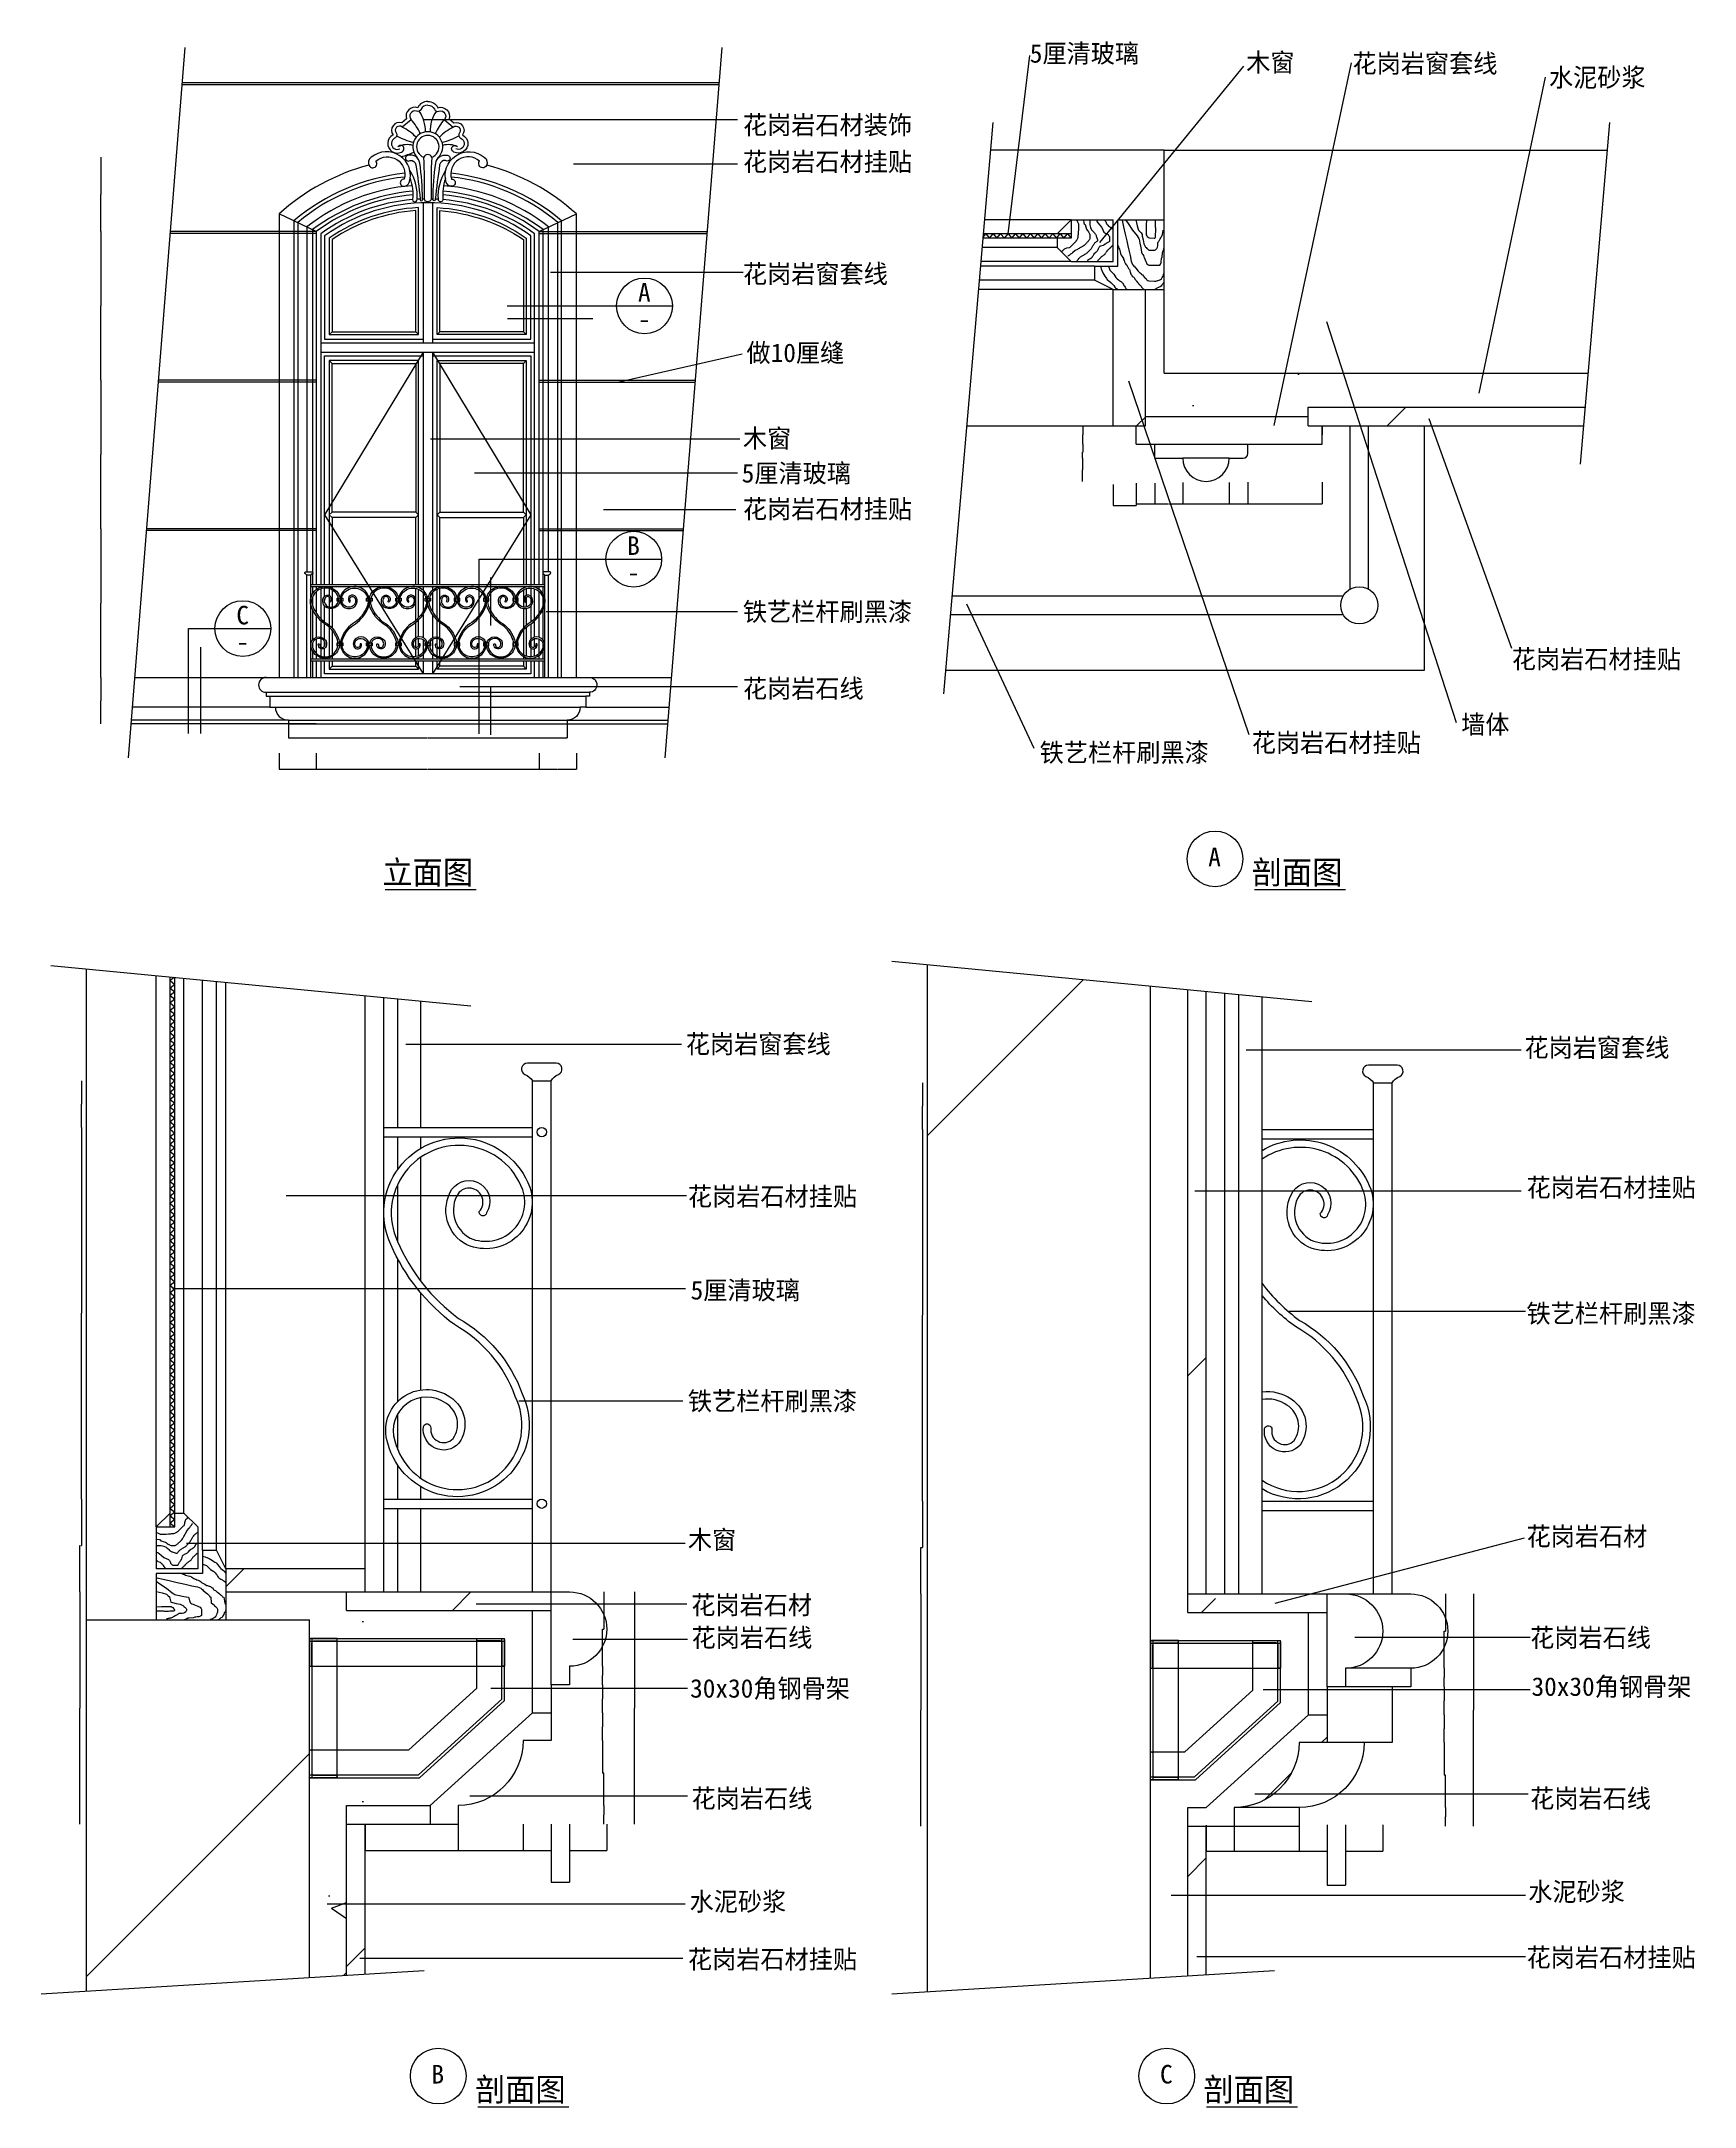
# Model space of a CAD drawing. Header units: metres. Extents: x 1429 to 10326, y -25970 to -14854.
import ezdxf

# ---------------------------------------------------------------- set-up
doc = ezdxf.new("R2010")
doc.units = ezdxf.units.M
for name, color, linetype in [('2', 2, 'Continuous'), ('3', 3, 'Continuous'), ('4', 4, 'Continuous'), ('7', 7, 'Continuous'), ('BH', 3, 'Continuous'), ('DIM', 3, 'Continuous'), ('TEXT', 3, 'Continuous')]:
    doc.layers.add(name, color=color, linetype=linetype)
doc.dimstyles.get("Standard").update_dxf_attribs({"dimtxt": 2.5, "dimasz": 2.5, "dimexe": 1.25, "dimexo": 0.625, "dimtad": 1, "dimcen": 2.5, "dimazin": 3, "dimtfac": 1, "dimtmove": 0, "dimatfit": 3})

# ---------------------------------------------------------------- blocks, each defined once
blk = doc.blocks.new('BH2')
at = {"layer": 'BH'}
blk.add_lwpolyline([(0, 32), (5, 28), (0, 24), (5, 20), (0, 16), (5, 12), (0, 8), (5, 4), (0, 0)], dxfattribs=at)
blk = doc.blocks.new('ST-L30')
at = {"layer": '4'}
blk.add_lwpolyline([(0, 1, 0.41), (1, 0), (30, 0), (30, 0.67, 0.41), (28, 2.67), (4.67, 2.67, -0.41), (2.67, 4.67), (2.67, 28, 0.41), (0.67, 30), (0, 30)], format="xyb", close=True, dxfattribs=at)
blk = doc.blocks.new('*D1')
for p, q in [((7033.47, -16972.93), (7033.22, -16972.93)), ((7033.72, -16922.93), (7033.72, -16972.93)), ((7033.72, -17022.93), (7033.72, -16972.93)), ((7033.72, -16972.93), (7033.72, -16972.93)), ((7033.97, -16972.93), (7034.22, -16972.93))]:
    blk.add_line(p, q)
at = {"layer": 'Defpoints'}
for p in [(7033.72, -16922.93), (7033.72, -16972.93), (7033.72, -17022.93)]:
    blk.add_point(p, dxfattribs=at)
at = {"layer": 'DIM', "insert": (7033.72, -16971.805), "char_height": 1, "attachment_point": 5}
blk.add_mtext('20', dxfattribs=at)
blk = doc.blocks.new('*D2')
for p, q in [((7032.28, -17097.93), (7032.28, -17160.43)), ((7032.53, -17160.43), (7030.75, -17160.43)), ((7031, -17222.93), (7031, -17160.43))]:
    blk.add_line(p, q)
at = {"layer": 'Defpoints'}
for p in [(7032.28, -17097.93), (7031, -17222.93), (7032.28, -17160.43)]:
    blk.add_point(p, dxfattribs=at)
at = {"layer": 'DIM', "insert": (7031.64, -17161.555), "char_height": 1, "attachment_point": 5}
blk.add_mtext('25', dxfattribs=at)
blk = doc.blocks.new('*D3')
for p, q in [((1645.04, -20449.81), (1645.04, -20574.81)), ((1644.79, -20574.81), (1644.54, -20574.81)), ((1645.04, -20699.81), (1645.04, -20574.81)), ((1645.04, -20574.81), (1645.04, -20574.81)), ((1645.29, -20574.81), (1645.54, -20574.81))]:
    blk.add_line(p, q)
at = {"layer": 'Defpoints'}
for p in [(1645.04, -20449.81), (1645.04, -20574.81), (1645.04, -20699.81)]:
    blk.add_point(p, dxfattribs=at)
at = {"layer": 'DIM', "insert": (1645.04, -20573.685), "char_height": 1, "attachment_point": 5}
blk.add_mtext('50', dxfattribs=at)
blk = doc.blocks.new('*D4')
for p, q in [((1645.04, -22699.81), (1645.04, -22949.81)), ((1636.14, -23199.81), (1636.14, -22949.81)), ((1636.39, -22949.81), (1639.09, -22949.81)), ((1642.09, -22949.81), (1644.79, -22949.81))]:
    blk.add_line(p, q)
at = {"layer": 'Defpoints'}
for p in [(1645.04, -22699.81), (1636.14, -22949.81), (1636.14, -23199.81)]:
    blk.add_point(p, dxfattribs=at)
at = {"layer": 'DIM', "insert": (1640.59, -22949.81), "char_height": 1, "attachment_point": 5}
blk.add_mtext('100', dxfattribs=at)
blk = doc.blocks.new('*D5')
for p, q in [((1636.14, -23199.81), (1636.14, -23824.81)), ((1635.89, -23824.81), (1635.64, -23824.81)), ((1636.14, -24449.81), (1636.14, -23824.81)), ((1636.14, -23824.81), (1636.14, -23824.81)), ((1636.39, -23824.81), (1636.64, -23824.81))]:
    blk.add_line(p, q)
at = {"layer": 'Defpoints'}
for p in [(1636.14, -23199.81), (1636.14, -23824.81), (1636.14, -24449.81)]:
    blk.add_point(p, dxfattribs=at)
at = {"layer": 'DIM', "insert": (1636.14, -23823.685), "char_height": 1, "attachment_point": 5}
blk.add_mtext('250', dxfattribs=at)
blk = doc.blocks.new('*D6')
for p, q in [((1645.04, -20699.81), (1645.04, -21699.81)), ((1644.79, -21699.81), (1644.54, -21699.81)), ((1645.04, -22699.81), (1645.04, -21699.81)), ((1645.04, -21699.81), (1645.04, -21699.81)), ((1645.29, -21699.81), (1645.54, -21699.81))]:
    blk.add_line(p, q)
at = {"layer": 'Defpoints'}
for p in [(1645.04, -20699.81), (1645.04, -21699.81), (1645.04, -22699.81)]:
    blk.add_point(p, dxfattribs=at)
at = {"layer": 'DIM', "insert": (1645.04, -21698.685), "char_height": 1, "attachment_point": 5}
blk.add_mtext('400', dxfattribs=at)
blk = doc.blocks.new('*D7')
for p, q in [((1749.32, -17477.93), (1749.32, -17877.93)), ((1749.07, -17877.93), (1748.82, -17877.93)), ((1749.32, -18277.93), (1749.32, -17877.93)), ((1749.32, -17877.93), (1749.32, -17877.93)), ((1749.57, -17877.93), (1749.82, -17877.93))]:
    blk.add_line(p, q)
at = {"layer": 'Defpoints'}
for p in [(1749.32, -17477.93), (1749.32, -17877.93), (1749.32, -18277.93)]:
    blk.add_point(p, dxfattribs=at)
at = {"layer": 'DIM', "insert": (1749.32, -17876.805), "char_height": 1, "attachment_point": 5}
blk.add_mtext('0', dxfattribs=at)
blk = doc.blocks.new('*D8')
for p, q in [((1749.32, -18277.93), (1749.32, -18402.93)), ((1749.07, -18402.93), (1748.82, -18402.93)), ((1749.32, -18527.93), (1749.32, -18402.93)), ((1749.32, -18402.93), (1749.32, -18402.93)), ((1749.57, -18402.93), (1749.82, -18402.93))]:
    blk.add_line(p, q)
at = {"layer": 'Defpoints'}
for p in [(1749.32, -18277.93), (1749.32, -18402.93), (1749.32, -18527.93)]:
    blk.add_point(p, dxfattribs=at)
at = {"layer": 'DIM', "insert": (1749.32, -18401.805), "char_height": 1, "attachment_point": 5}
blk.add_mtext('0', dxfattribs=at)
blk = doc.blocks.new('*D9')
for p, q in [((1749.32, -15877.93), (1749.32, -16277.93)), ((1749.07, -16277.93), (1748.82, -16277.93)), ((1749.32, -16677.93), (1749.32, -16277.93)), ((1749.32, -16277.93), (1749.32, -16277.93)), ((1749.57, -16277.93), (1749.82, -16277.93))]:
    blk.add_line(p, q)
at = {"layer": 'Defpoints'}
for p in [(1749.32, -15877.93), (1749.32, -16277.93), (1749.32, -16677.93)]:
    blk.add_point(p, dxfattribs=at)
at = {"layer": 'DIM', "insert": (1749.32, -16276.805), "char_height": 1, "attachment_point": 5}
blk.add_mtext('0', dxfattribs=at)
blk = doc.blocks.new('*D10')
for p, q in [((1749.32, -16677.93), (1749.32, -17077.93)), ((1749.07, -17077.93), (1748.82, -17077.93)), ((1749.32, -17477.93), (1749.32, -17077.93)), ((1749.32, -17077.93), (1749.32, -17077.93)), ((1749.57, -17077.93), (1749.82, -17077.93))]:
    blk.add_line(p, q)
at = {"layer": 'Defpoints'}
for p in [(1749.32, -16677.93), (1749.32, -17077.93), (1749.32, -17477.93)]:
    blk.add_point(p, dxfattribs=at)
at = {"layer": 'DIM', "insert": (1749.32, -17076.805), "char_height": 1, "attachment_point": 5}
blk.add_mtext('0', dxfattribs=at)
blk = doc.blocks.new('*D11')
for p, q in [((1749.32, -15477.93), (1749.32, -15677.93)), ((1749.07, -15677.93), (1748.82, -15677.93)), ((1749.32, -15877.93), (1749.32, -15677.93)), ((1749.32, -15677.93), (1749.32, -15677.93)), ((1749.57, -15677.93), (1749.82, -15677.93))]:
    blk.add_line(p, q)
at = {"layer": 'Defpoints'}
for p in [(1749.32, -15477.93), (1749.32, -15677.93), (1749.32, -15877.93)]:
    blk.add_point(p, dxfattribs=at)
at = {"layer": 'DIM', "insert": (1749.32, -15676.805), "char_height": 1, "attachment_point": 5}
blk.add_mtext('0', dxfattribs=at)
blk = doc.blocks.new('*D12')
for p, q in [((6170.55, -20460.5), (6170.55, -20585.5)), ((6170.3, -20585.5), (6170.05, -20585.5)), ((6170.55, -20710.5), (6170.55, -20585.5)), ((6170.55, -20585.5), (6170.55, -20585.5)), ((6170.8, -20585.5), (6171.05, -20585.5))]:
    blk.add_line(p, q)
at = {"layer": 'Defpoints'}
for p in [(6170.55, -20460.5), (6170.55, -20585.5), (6170.55, -20710.5)]:
    blk.add_point(p, dxfattribs=at)
at = {"layer": 'DIM', "insert": (6170.55, -20584.375), "char_height": 1, "attachment_point": 5}
blk.add_mtext('50', dxfattribs=at)
blk = doc.blocks.new('*D13')
for p, q in [((4621.32, -23199.81), (4621.32, -23824.81)), ((4621.07, -23824.81), (4620.82, -23824.81)), ((4621.32, -24449.81), (4621.32, -23824.81)), ((4621.32, -23824.81), (4621.32, -23824.81)), ((4621.57, -23824.81), (4621.82, -23824.81))]:
    blk.add_line(p, q)
at = {"layer": 'Defpoints'}
for p in [(4621.32, -23199.81), (4621.32, -23824.81), (4621.32, -24449.81)]:
    blk.add_point(p, dxfattribs=at)
at = {"layer": 'DIM', "insert": (4621.32, -23823.685), "char_height": 1, "attachment_point": 5}
blk.add_mtext('250', dxfattribs=at)
blk = doc.blocks.new('*D14')
for p, q in [((3172.03, -24449.81), (3172.03, -24590.39)), ((3672.03, -24449.81), (3672.03, -24590.39)), ((3172.28, -24590.39), (3420.53, -24590.39)), ((3423.53, -24590.39), (3671.78, -24590.39))]:
    blk.add_line(p, q)
at = {"layer": 'Defpoints'}
for p in [(3172.03, -24449.81), (3672.03, -24449.81), (3172.03, -24590.39)]:
    blk.add_point(p, dxfattribs=at)
at = {"layer": 'DIM', "insert": (3422.03, -24590.39), "char_height": 1, "attachment_point": 5}
blk.add_mtext('100', dxfattribs=at)
blk = doc.blocks.new('*D15')
for p, q in [((4455.97, -23199.81), (4455.97, -23399.81)), ((4448.49, -23599.81), (4448.49, -23399.81)), ((4448.74, -23399.81), (4451.23, -23399.81)), ((4453.23, -23399.81), (4455.72, -23399.81))]:
    blk.add_line(p, q)
at = {"layer": 'Defpoints'}
for p in [(4455.97, -23199.81), (4448.49, -23399.81), (4448.49, -23599.81)]:
    blk.add_point(p, dxfattribs=at)
at = {"layer": 'DIM', "insert": (4452.23, -23399.81), "char_height": 1, "attachment_point": 5}
blk.add_mtext('80', dxfattribs=at)
blk = doc.blocks.new('*D16')
for p, q in [((4022.03, -24448.63), (4022.03, -24590.39)), ((4172.03, -24448.63), (4172.03, -24590.39)), ((4022.28, -24590.39), (4096.03, -24590.39)), ((4098.03, -24590.39), (4171.78, -24590.39))]:
    blk.add_line(p, q)
at = {"layer": 'Defpoints'}
for p in [(4022.03, -24448.63), (4172.03, -24448.63), (4022.03, -24590.39)]:
    blk.add_point(p, dxfattribs=at)
at = {"layer": 'DIM', "insert": (4097.03, -24590.39), "char_height": 1, "attachment_point": 5}
blk.add_mtext('30', dxfattribs=at)
blk = doc.blocks.new('*D17')
for p, q in [((3672.03, -24449.81), (3672.03, -24590.39)), ((4022.03, -24448.63), (4022.03, -24590.39)), ((3672.28, -24590.39), (3846.03, -24590.39)), ((3848.03, -24590.39), (4021.78, -24590.39))]:
    blk.add_line(p, q)
at = {"layer": 'Defpoints'}
for p in [(3672.03, -24449.81), (4022.03, -24448.63), (3672.03, -24590.39)]:
    blk.add_point(p, dxfattribs=at)
at = {"layer": 'DIM', "insert": (3847.03, -24590.39), "char_height": 1, "attachment_point": 5}
blk.add_mtext('70', dxfattribs=at)
blk = doc.blocks.new('*D18')
for p, q in [((4172.03, -24448.63), (4172.03, -24761.74)), ((4272.03, -24448.63), (4272.03, -24761.74)), ((4172.28, -24761.74), (4221.03, -24761.74)), ((4223.03, -24761.74), (4271.78, -24761.74))]:
    blk.add_line(p, q)
at = {"layer": 'Defpoints'}
for p in [(4172.03, -24448.63), (4272.03, -24448.63), (4172.03, -24761.74)]:
    blk.add_point(p, dxfattribs=at)
at = {"layer": 'DIM', "insert": (4222.03, -24761.74), "char_height": 1, "attachment_point": 5}
blk.add_mtext('20', dxfattribs=at)
blk = doc.blocks.new('*D19')
for p, q in [((4272.03, -24448.63), (4272.03, -24590.39)), ((4472.03, -24448.63), (4472.03, -24590.39)), ((4272.28, -24590.39), (4371.03, -24590.39)), ((4373.03, -24590.39), (4471.78, -24590.39))]:
    blk.add_line(p, q)
at = {"layer": 'Defpoints'}
for p in [(4272.03, -24448.63), (4472.03, -24448.63), (4272.03, -24590.39)]:
    blk.add_point(p, dxfattribs=at)
at = {"layer": 'DIM', "insert": (4372.03, -24590.39), "char_height": 1, "attachment_point": 5}
blk.add_mtext('40', dxfattribs=at)
blk = doc.blocks.new('*D20')
for p, q in [((4448.49, -23999.81), (4448.49, -24174.81)), ((4451.23, -24174.81), (4448.24, -24174.81)), ((4456.22, -24174.81), (4453.23, -24174.81)), ((4455.97, -24349.81), (4455.97, -24174.81))]:
    blk.add_line(p, q)
at = {"layer": 'Defpoints'}
for p in [(4448.49, -23999.81), (4455.97, -24174.81), (4455.97, -24349.81)]:
    blk.add_point(p, dxfattribs=at)
at = {"layer": 'DIM', "insert": (4452.23, -24174.81), "char_height": 1, "attachment_point": 5}
blk.add_mtext('70', dxfattribs=at)
blk = doc.blocks.new('*D21')
for p, q in [((4455.72, -24399.81), (4455.47, -24399.81)), ((4455.97, -24349.81), (4455.97, -24399.81)), ((4455.97, -24449.81), (4455.97, -24399.81)), ((4455.97, -24399.81), (4455.97, -24399.81)), ((4456.22, -24399.81), (4456.47, -24399.81))]:
    blk.add_line(p, q)
at = {"layer": 'Defpoints'}
for p in [(4455.97, -24349.81), (4455.97, -24399.81), (4455.97, -24449.81)]:
    blk.add_point(p, dxfattribs=at)
at = {"layer": 'DIM', "insert": (4455.97, -24398.685), "char_height": 1, "attachment_point": 5}
blk.add_mtext('20', dxfattribs=at)
blk = doc.blocks.new('*D22')
for p, q in [((4448.49, -23849.81), (4448.49, -23924.81)), ((4448.24, -23924.81), (4447.99, -23924.81)), ((4448.49, -23999.81), (4448.49, -23924.81)), ((4448.49, -23924.81), (4448.49, -23924.81)), ((4448.74, -23924.81), (4448.99, -23924.81))]:
    blk.add_line(p, q)
at = {"layer": 'Defpoints'}
for p in [(4448.49, -23849.81), (4448.49, -23924.81), (4448.49, -23999.81)]:
    blk.add_point(p, dxfattribs=at)
at = {"layer": 'DIM', "insert": (4448.49, -23923.685), "char_height": 1, "attachment_point": 5}
blk.add_mtext('30', dxfattribs=at)
blk = doc.blocks.new('*D23')
for p, q in [((4448.24, -23774.81), (4447.99, -23774.81)), ((4448.49, -23699.81), (4448.49, -23774.81)), ((4448.49, -23849.81), (4448.49, -23774.81)), ((4448.49, -23774.81), (4448.49, -23774.81)), ((4448.74, -23774.81), (4448.99, -23774.81))]:
    blk.add_line(p, q)
at = {"layer": 'Defpoints'}
for p in [(4448.49, -23699.81), (4448.49, -23774.81), (4448.49, -23849.81)]:
    blk.add_point(p, dxfattribs=at)
at = {"layer": 'DIM', "insert": (4448.49, -23773.685), "char_height": 1, "attachment_point": 5}
blk.add_mtext('30', dxfattribs=at)
blk = doc.blocks.new('*D24')
for p, q in [((4448.24, -23649.81), (4447.99, -23649.81)), ((4448.49, -23599.81), (4448.49, -23649.81)), ((4448.49, -23699.81), (4448.49, -23649.81)), ((4448.49, -23649.81), (4448.49, -23649.81)), ((4448.74, -23649.81), (4448.99, -23649.81))]:
    blk.add_line(p, q)
at = {"layer": 'Defpoints'}
for p in [(4448.49, -23599.81), (4448.49, -23649.81), (4448.49, -23699.81)]:
    blk.add_point(p, dxfattribs=at)
at = {"layer": 'DIM', "insert": (4448.49, -23648.685), "char_height": 1, "attachment_point": 5}
blk.add_mtext('20', dxfattribs=at)
blk = doc.blocks.new('*D25')
for p, q in [((6161.65, -23210.5), (6161.65, -23835.5)), ((6161.4, -23835.5), (6161.15, -23835.5)), ((6161.65, -24460.5), (6161.65, -23835.5)), ((6161.65, -23835.5), (6161.65, -23835.5)), ((6161.9, -23835.5), (6162.15, -23835.5))]:
    blk.add_line(p, q)
at = {"layer": 'Defpoints'}
for p in [(6161.65, -23210.5), (6161.65, -23835.5), (6161.65, -24460.5)]:
    blk.add_point(p, dxfattribs=at)
at = {"layer": 'DIM', "insert": (6161.65, -23834.375), "char_height": 1, "attachment_point": 5}
blk.add_mtext('250', dxfattribs=at)
blk = doc.blocks.new('*D26')
for p, q in [((6170.55, -20710.5), (6170.55, -21710.5)), ((6170.3, -21710.5), (6170.05, -21710.5)), ((6170.55, -22710.5), (6170.55, -21710.5)), ((6170.55, -21710.5), (6170.55, -21710.5)), ((6170.8, -21710.5), (6171.05, -21710.5))]:
    blk.add_line(p, q)
at = {"layer": 'Defpoints'}
for p in [(6170.55, -20710.5), (6170.55, -21710.5), (6170.55, -22710.5)]:
    blk.add_point(p, dxfattribs=at)
at = {"layer": 'DIM', "insert": (6170.55, -21709.375), "char_height": 1, "attachment_point": 5}
blk.add_mtext('400', dxfattribs=at)
blk = doc.blocks.new('*D27')
for p, q in [((6170.55, -22710.5), (6170.55, -22960.5)), ((6161.65, -23210.5), (6161.65, -22960.5)), ((6161.9, -22960.5), (6164.6, -22960.5)), ((6167.6, -22960.5), (6170.3, -22960.5))]:
    blk.add_line(p, q)
at = {"layer": 'Defpoints'}
for p in [(6170.55, -22710.5), (6161.65, -22960.5), (6161.65, -23210.5)]:
    blk.add_point(p, dxfattribs=at)
at = {"layer": 'DIM', "insert": (6166.1, -22960.5), "char_height": 1, "attachment_point": 5}
blk.add_mtext('100', dxfattribs=at)
blk = doc.blocks.new('*D28')
for p, q in [((2758.79, -18527.93), (2758.79, -18603.14)), ((4258.79, -18527.93), (4258.79, -18603.14)), ((2759.04, -18603.14), (3506.79, -18603.14)), ((3510.79, -18603.14), (4258.54, -18603.14))]:
    blk.add_line(p, q)
at = {"layer": 'Defpoints'}
for p in [(2758.79, -18527.93), (4258.79, -18527.93), (2758.79, -18603.14)]:
    blk.add_point(p, dxfattribs=at)
at = {"layer": 'DIM', "insert": (3508.79, -18603.14), "char_height": 1, "attachment_point": 5}
blk.add_mtext('1500', dxfattribs=at)
blk = doc.blocks.new('*D29')
for p, q in [((2908.79, -18686.23), (2908.79, -18771.23)), ((2909.04, -18771.23), (3506.79, -18771.23)), ((3510.79, -18771.23), (4108.54, -18771.23)), ((4108.79, -18686.23), (4108.79, -18771.23))]:
    blk.add_line(p, q)
at = {"layer": 'Defpoints'}
for p in [(2908.79, -18686.23), (2908.79, -18771.23), (4108.79, -18686.23)]:
    blk.add_point(p, dxfattribs=at)
at = {"layer": 'DIM', "insert": (3508.79, -18771.23), "char_height": 1, "attachment_point": 5}
blk.add_mtext('1200', dxfattribs=at)
blk = doc.blocks.new('*D30')
for p, q in [((2708.79, -18686.23), (2708.79, -18771.23)), ((2709.04, -18771.23), (2807.29, -18771.23)), ((2810.29, -18771.23), (2908.54, -18771.23)), ((2908.79, -18686.23), (2908.79, -18771.23))]:
    blk.add_line(p, q)
at = {"layer": 'Defpoints'}
for p in [(2708.79, -18686.23), (2708.79, -18771.23), (2908.79, -18686.23)]:
    blk.add_point(p, dxfattribs=at)
at = {"layer": 'DIM', "insert": (2808.79, -18771.23), "char_height": 1, "attachment_point": 5}
blk.add_mtext('200', dxfattribs=at)
blk = doc.blocks.new('*D31')
for p, q in [((4108.79, -18686.23), (4108.79, -18771.23)), ((4109.04, -18771.23), (4207.29, -18771.23)), ((4210.29, -18771.23), (4308.54, -18771.23)), ((4308.79, -18686.23), (4308.79, -18771.23))]:
    blk.add_line(p, q)
at = {"layer": 'Defpoints'}
for p in [(4108.79, -18686.23), (4108.79, -18771.23), (4308.79, -18686.23)]:
    blk.add_point(p, dxfattribs=at)
at = {"layer": 'DIM', "insert": (4208.79, -18771.23), "char_height": 1, "attachment_point": 5}
blk.add_mtext('200', dxfattribs=at)
blk = doc.blocks.new('*D32')
for p, q in [((7697.54, -24454.85), (7697.54, -24595.12)), ((7847.54, -24454.85), (7847.54, -24595.12)), ((7697.79, -24595.12), (7771.54, -24595.12)), ((7773.54, -24595.12), (7847.29, -24595.12))]:
    blk.add_line(p, q)
at = {"layer": 'Defpoints'}
for p in [(7697.54, -24454.85), (7847.54, -24454.85), (7697.54, -24595.12)]:
    blk.add_point(p, dxfattribs=at)
at = {"layer": 'DIM', "insert": (7772.54, -24595.12), "char_height": 1, "attachment_point": 5}
blk.add_mtext('30', dxfattribs=at)
blk = doc.blocks.new('*D33')
for p, q in [((7847.54, -24454.85), (7847.54, -24595.12)), ((8197.54, -24456.34), (8197.54, -24595.12)), ((7847.79, -24595.12), (8021.54, -24595.12)), ((8023.54, -24595.12), (8197.29, -24595.12))]:
    blk.add_line(p, q)
at = {"layer": 'Defpoints'}
for p in [(7847.54, -24454.85), (8197.54, -24456.34), (7847.54, -24595.12)]:
    blk.add_point(p, dxfattribs=at)
at = {"layer": 'DIM', "insert": (8022.54, -24595.12), "char_height": 1, "attachment_point": 5}
blk.add_mtext('70', dxfattribs=at)
blk = doc.blocks.new('*D34')
for p, q in [((8347.54, -24453.66), (8347.54, -24778.11)), ((8447.54, -24453.66), (8447.54, -24778.11)), ((8347.79, -24778.11), (8396.54, -24778.11)), ((8398.54, -24778.11), (8447.29, -24778.11))]:
    blk.add_line(p, q)
at = {"layer": 'Defpoints'}
for p in [(8347.54, -24453.66), (8447.54, -24453.66), (8347.54, -24778.11)]:
    blk.add_point(p, dxfattribs=at)
at = {"layer": 'DIM', "insert": (8397.54, -24778.11), "char_height": 1, "attachment_point": 5}
blk.add_mtext('20', dxfattribs=at)
blk = doc.blocks.new('*D35')
for p, q in [((8197.54, -24453.66), (8197.54, -24595.42)), ((8347.54, -24453.66), (8347.54, -24595.42)), ((8197.79, -24595.42), (8271.54, -24595.42)), ((8273.54, -24595.42), (8347.29, -24595.42))]:
    blk.add_line(p, q)
at = {"layer": 'Defpoints'}
for p in [(8197.54, -24453.66), (8347.54, -24453.66), (8197.54, -24595.42)]:
    blk.add_point(p, dxfattribs=at)
at = {"layer": 'DIM', "insert": (8272.54, -24595.42), "char_height": 1, "attachment_point": 5}
blk.add_mtext('30', dxfattribs=at)
blk = doc.blocks.new('*D36')
for p, q in [((8447.54, -24453.66), (8447.54, -24595.42)), ((8647.54, -24453.66), (8647.54, -24595.42)), ((8447.79, -24595.42), (8546.54, -24595.42)), ((8548.54, -24595.42), (8647.29, -24595.42))]:
    blk.add_line(p, q)
at = {"layer": 'Defpoints'}
for p in [(8447.54, -24453.66), (8647.54, -24453.66), (8447.54, -24595.42)]:
    blk.add_point(p, dxfattribs=at)
at = {"layer": 'DIM', "insert": (8547.54, -24595.42), "char_height": 1, "attachment_point": 5}
blk.add_mtext('40', dxfattribs=at)
blk = doc.blocks.new('*D37')
for p, q in [((8984.63, -23210.5), (8984.63, -23410.5)), ((8977.15, -23610.5), (8977.15, -23410.5)), ((8977.4, -23410.5), (8979.89, -23410.5)), ((8981.89, -23410.5), (8984.38, -23410.5))]:
    blk.add_line(p, q)
at = {"layer": 'Defpoints'}
for p in [(8984.63, -23210.5), (8977.15, -23410.5), (8977.15, -23610.5)]:
    blk.add_point(p, dxfattribs=at)
at = {"layer": 'DIM', "insert": (8980.89, -23410.5), "char_height": 1, "attachment_point": 5}
blk.add_mtext('80', dxfattribs=at)
blk = doc.blocks.new('*D38')
for p, q in [((9135.32, -23210.5), (9135.32, -23835.5)), ((9135.07, -23835.5), (9134.82, -23835.5)), ((9135.32, -24460.5), (9135.32, -23835.5)), ((9135.32, -23835.5), (9135.32, -23835.5)), ((9135.57, -23835.5), (9135.82, -23835.5))]:
    blk.add_line(p, q)
at = {"layer": 'Defpoints'}
for p in [(9135.32, -23210.5), (9135.32, -23835.5), (9135.32, -24460.5)]:
    blk.add_point(p, dxfattribs=at)
at = {"layer": 'DIM', "insert": (9135.32, -23834.375), "char_height": 1, "attachment_point": 5}
blk.add_mtext('250', dxfattribs=at)
blk = doc.blocks.new('*D39')
for p, q in [((8977.15, -24010.5), (8977.15, -24185.5)), ((8979.89, -24185.5), (8976.9, -24185.5)), ((8984.88, -24185.5), (8981.89, -24185.5)), ((8984.63, -24360.5), (8984.63, -24185.5))]:
    blk.add_line(p, q)
at = {"layer": 'Defpoints'}
for p in [(8977.15, -24010.5), (8984.63, -24185.5), (8984.63, -24360.5)]:
    blk.add_point(p, dxfattribs=at)
at = {"layer": 'DIM', "insert": (8980.89, -24185.5), "char_height": 1, "attachment_point": 5}
blk.add_mtext('70', dxfattribs=at)
blk = doc.blocks.new('*D40')
for p, q in [((8984.38, -24410.5), (8984.13, -24410.5)), ((8984.63, -24360.5), (8984.63, -24410.5)), ((8984.63, -24460.5), (8984.63, -24410.5)), ((8984.63, -24410.5), (8984.63, -24410.5)), ((8984.88, -24410.5), (8985.13, -24410.5))]:
    blk.add_line(p, q)
at = {"layer": 'Defpoints'}
for p in [(8984.63, -24360.5), (8984.63, -24410.5), (8984.63, -24460.5)]:
    blk.add_point(p, dxfattribs=at)
at = {"layer": 'DIM', "insert": (8984.63, -24409.375), "char_height": 1, "attachment_point": 5}
blk.add_mtext('20', dxfattribs=at)
blk = doc.blocks.new('*D41')
for p, q in [((8976.9, -23660.5), (8976.65, -23660.5)), ((8977.15, -23610.5), (8977.15, -23660.5)), ((8977.15, -23710.5), (8977.15, -23660.5)), ((8977.15, -23660.5), (8977.15, -23660.5)), ((8977.4, -23660.5), (8977.65, -23660.5))]:
    blk.add_line(p, q)
at = {"layer": 'Defpoints'}
for p in [(8977.15, -23610.5), (8977.15, -23660.5), (8977.15, -23710.5)]:
    blk.add_point(p, dxfattribs=at)
at = {"layer": 'DIM', "insert": (8977.15, -23659.375), "char_height": 1, "attachment_point": 5}
blk.add_mtext('20', dxfattribs=at)
blk = doc.blocks.new('*D42')
for p, q in [((8976.9, -23785.5), (8976.65, -23785.5)), ((8977.15, -23710.5), (8977.15, -23785.5)), ((8977.15, -23860.5), (8977.15, -23785.5)), ((8977.15, -23785.5), (8977.15, -23785.5)), ((8977.4, -23785.5), (8977.65, -23785.5))]:
    blk.add_line(p, q)
at = {"layer": 'Defpoints'}
for p in [(8977.15, -23710.5), (8977.15, -23785.5), (8977.15, -23860.5)]:
    blk.add_point(p, dxfattribs=at)
at = {"layer": 'DIM', "insert": (8977.15, -23784.375), "char_height": 1, "attachment_point": 5}
blk.add_mtext('30', dxfattribs=at)
blk = doc.blocks.new('*D43')
for p, q in [((8977.15, -23860.5), (8977.15, -23935.5)), ((8976.9, -23935.5), (8976.65, -23935.5)), ((8977.15, -24010.5), (8977.15, -23935.5)), ((8977.15, -23935.5), (8977.15, -23935.5)), ((8977.4, -23935.5), (8977.65, -23935.5))]:
    blk.add_line(p, q)
at = {"layer": 'Defpoints'}
for p in [(8977.15, -23860.5), (8977.15, -23935.5), (8977.15, -24010.5)]:
    blk.add_point(p, dxfattribs=at)
at = {"layer": 'DIM', "insert": (8977.15, -23934.375), "char_height": 1, "attachment_point": 5}
blk.add_mtext('30', dxfattribs=at)
blk = doc.blocks.new('*D44')
for p, q in [((7821.2, -17229.16), (7821.2, -17343.7)), ((7921.2, -17226.35), (7921.2, -17343.7)), ((7821.45, -17343.7), (7870.2, -17343.7)), ((7872.2, -17343.7), (7920.95, -17343.7))]:
    blk.add_line(p, q)
at = {"layer": 'Defpoints'}
for p in [(7821.2, -17229.16), (7921.2, -17226.35), (7821.2, -17343.7)]:
    blk.add_point(p, dxfattribs=at)
at = {"layer": 'DIM', "insert": (7871.2, -17343.7), "char_height": 1, "attachment_point": 5}
blk.add_mtext('20', dxfattribs=at)
blk = doc.blocks.new('*D45')
for p, q in [((7321.2, -17232.53), (7321.2, -17343.7)), ((7421.2, -17232.53), (7421.2, -17343.7)), ((7321.45, -17343.7), (7370.2, -17343.7)), ((7372.2, -17343.7), (7420.95, -17343.7))]:
    blk.add_line(p, q)
at = {"layer": 'Defpoints'}
for p in [(7321.2, -17232.53), (7421.2, -17232.53), (7321.2, -17343.7)]:
    blk.add_point(p, dxfattribs=at)
at = {"layer": 'DIM', "insert": (7371.2, -17343.7), "char_height": 1, "attachment_point": 5}
blk.add_mtext('20', dxfattribs=at)
blk = doc.blocks.new('*D46')
for p, q in [((7196.2, -17239.78), (7196.2, -17352.95)), ((7321.2, -17239.78), (7321.2, -17352.95)), ((7196.45, -17352.95), (7257.7, -17352.95)), ((7259.7, -17352.95), (7320.95, -17352.95))]:
    blk.add_line(p, q)
at = {"layer": 'Defpoints'}
for p in [(7196.2, -17239.78), (7321.2, -17239.78), (7196.2, -17352.95)]:
    blk.add_point(p, dxfattribs=at)
at = {"layer": 'DIM', "insert": (7258.7, -17352.95), "char_height": 1, "attachment_point": 5}
blk.add_mtext('25', dxfattribs=at)
blk = doc.blocks.new('*D47')
for p, q in [((7033.97, -17065.18), (7032.03, -17065.18)), ((7032.28, -17097.93), (7032.28, -17065.18)), ((7033.72, -17022.93), (7033.72, -17065.18))]:
    blk.add_line(p, q)
at = {"layer": 'Defpoints'}
for p in [(7032.28, -17097.93), (7033.72, -17022.93), (7033.72, -17065.18)]:
    blk.add_point(p, dxfattribs=at)
at = {"layer": 'DIM', "insert": (7033, -17066.305), "char_height": 1, "attachment_point": 5}
blk.add_mtext('15', dxfattribs=at)
blk = doc.blocks.new('*D48')
for p, q in [((7571.2, -17229.16), (7571.2, -17343.7)), ((7821.2, -17229.16), (7821.2, -17343.7)), ((7571.45, -17343.7), (7695.2, -17343.7)), ((7697.2, -17343.7), (7820.95, -17343.7))]:
    blk.add_line(p, q)
at = {"layer": 'Defpoints'}
for p in [(7571.2, -17229.16), (7821.2, -17229.16), (7571.2, -17343.7)]:
    blk.add_point(p, dxfattribs=at)
at = {"layer": 'DIM', "insert": (7696.2, -17343.7), "char_height": 1, "attachment_point": 5}
blk.add_mtext('50', dxfattribs=at)
blk = doc.blocks.new('*D49')
for p, q in [((7571.2, -17229.16), (7571.2, -17343.7)), ((7421.2, -17232.53), (7421.2, -17343.7)), ((7421.45, -17343.7), (7495.2, -17343.7)), ((7497.2, -17343.7), (7570.95, -17343.7))]:
    blk.add_line(p, q)
at = {"layer": 'Defpoints'}
for p in [(7571.2, -17229.16), (7421.2, -17232.53), (7421.2, -17343.7)]:
    blk.add_point(p, dxfattribs=at)
at = {"layer": 'DIM', "insert": (7496.2, -17343.7), "char_height": 1, "attachment_point": 5}
blk.add_mtext('30', dxfattribs=at)
blk = doc.blocks.new('*D50')
for p, q in [((8320.95, -16972.93), (8320.7, -16972.93)), ((8321.2, -16922.93), (8321.2, -16972.93)), ((8321.2, -17022.93), (8321.2, -16972.93)), ((8321.2, -16972.93), (8321.2, -16972.93)), ((8321.45, -16972.93), (8321.7, -16972.93))]:
    blk.add_line(p, q)
at = {"layer": 'Defpoints'}
for p in [(8321.2, -16922.93), (8321.2, -16972.93), (8321.2, -17022.93)]:
    blk.add_point(p, dxfattribs=at)
at = {"layer": 'DIM', "insert": (8321.2, -16971.805), "char_height": 1, "attachment_point": 5}
blk.add_mtext('20', dxfattribs=at)
blk = doc.blocks.new('*D51')
for p, q in [((7921.2, -17226.35), (7921.2, -17343.7)), ((8321.2, -17226.35), (8321.2, -17343.7)), ((7921.45, -17343.7), (8120.2, -17343.7)), ((8122.2, -17343.7), (8320.95, -17343.7))]:
    blk.add_line(p, q)
at = {"layer": 'Defpoints'}
for p in [(7921.2, -17226.35), (8321.2, -17226.35), (7921.2, -17343.7)]:
    blk.add_point(p, dxfattribs=at)
at = {"layer": 'DIM', "insert": (8121.2, -17343.7), "char_height": 1, "attachment_point": 5}
blk.add_mtext('80', dxfattribs=at)

msp = doc.modelspace()

# ---------------------------------------------------------------- hatches: boundary and pattern name
at = {"layer": 'BH'}
h = msp.add_hatch(dxfattribs=at)
h.set_pattern_fill('ANSI31', scale=1500)
h.paths.add_polyline_path([(9751.54, -16639.59), (9855.23, -15439.59), (7471.2, -15439.59), (7471.2, -16639.59)])
h = msp.add_hatch(dxfattribs=at)
h.set_pattern_fill('AR-RROOF', scale=400)
h.paths.add_polyline_path([(2993.79, -16417.93), (3443.79, -16417.93), (3443.79, -15765.24, 0.13), (2993.79, -15921.62)])
h = msp.add_hatch(dxfattribs=at)
h.set_pattern_fill('AR-RROOF', scale=400)
h.paths.add_polyline_path([(4023.79, -15921.62, 0.13), (3573.79, -15765.24), (3573.79, -16417.93), (4023.79, -16417.93)])
h = msp.add_hatch(dxfattribs=at)
h.set_pattern_fill('ANSI33', scale=300)
h.paths.add_polyline_path([(7371.2, -16189.59), (7196.2, -16189.59), (7196.2, -16922.93), (7321.2, -16922.93), (7321.2, -16872.93), (7371.2, -16872.93)])
h.paths.add_polyline_path([(7571.2, -17097.93, 1), (7821.2, -17097.93), (7896.2, -17097.93, 0.41), (7921.2, -17072.93), (7921.2, -17022.93), (8321.2, -17022.93), (8321.2, -16922.93), (8246.2, -16922.93), (8246.2, -16872.93), (7321.2, -16872.93), (7321.2, -17022.93), (7421.2, -17022.93), (7421.2, -17097.93)])
h.paths.add_polyline_path([(8246.2, -16822.93), (8246.2, -16922.93), (9727.06, -16922.93), (9735.7, -16822.93)])
h = msp.add_hatch(dxfattribs=at)
h.set_pattern_fill('AR-CONC', scale=15)
h.paths.add_polyline_path([(8246.2, -16872.93), (8246.2, -16822.93), (9735.7, -16822.93), (9751.54, -16639.59), (7471.2, -16639.59), (7471.2, -16189.59), (7371.2, -16189.59), (7371.2, -16872.93)])
h = msp.add_hatch(dxfattribs=at)
h.set_pattern_fill('AR-RROOF', scale=400)
h.paths.add_polyline_path([(3443.79, -16587.93), (2993.79, -16587.93), (2993.79, -17387.93), (3443.79, -17387.93)])
h.paths.add_polyline_path([(2993.79, -17417.93), (2993.79, -18217.93), (3443.79, -18217.93), (3443.79, -17417.93)])
h.paths.add_polyline_path([(3573.79, -17387.93), (4023.79, -17387.93), (4023.79, -16587.93), (3573.79, -16587.93)])
h.paths.add_polyline_path([(3573.79, -18217.93), (4023.79, -18217.93), (4023.79, -17417.93), (3573.79, -17417.93)])
h = msp.add_hatch(dxfattribs=at)
h.set_pattern_fill('ANSI31', scale=1500)
h.paths.add_polyline_path([(7397.54, -19938.29), (6197.54, -19822.57), (6197.54, -25350.26), (7397.54, -25277.16)])
h = msp.add_hatch(dxfattribs=at)
h.set_pattern_fill('AR-CONC', scale=15)
h.paths.add_polyline_path([(7639.55, -24210.5), (7397.54, -24210.5), (7397.54, -25277.16), (7597.54, -25264.97), (7597.54, -24360.5), (7697.54, -24360.5), (8247.54, -23860.5), (8247.54, -23310.5), (7597.54, -23310.5), (7597.54, -19957.57), (7397.54, -19938.29), (7397.54, -23460.5), (7547.54, -23460.5), (8097.54, -23460.5), (8097.54, -23610.5), (8097.54, -23794.15)])
h = msp.add_hatch(dxfattribs=at)
h.set_pattern_fill('ANSI33', scale=300)
h.paths.add_polyline_path([(7697.54, -19967.22), (7597.54, -19957.57), (7597.54, -23210.5), (7697.54, -23210.5)])
h = msp.add_hatch(dxfattribs=at)
h.set_pattern_fill('ANSI31', scale=50)
h.paths.add_polyline_path([(4097.03, -20724.81, 1), (4147.03, -20724.81, 1)])
h = msp.add_hatch(dxfattribs=at)
h.set_pattern_fill('ANSI31', scale=50)
h.paths.add_polyline_path([(4097.03, -22724.81, 1), (4147.03, -22724.81, 1)])
h = msp.add_hatch(dxfattribs=at)
h.set_pattern_fill('ANSI33', scale=300)
h.paths.add_polyline_path([(4172.03, -23299.81), (4172.03, -23199.81), (3072.03, -23199.81), (3072.03, -23299.81)])
h.paths.add_polyline_path([(3172.03, -23199.81), (3172.03, -23074.81), (2422.03, -23074.81), (2422.03, -23199.81)])
h.paths.add_polyline_path([(4172.03, -23699.81), (4272.03, -23699.81), (4272.03, -23599.81, 1), (4272.03, -23199.81), (4172.03, -23199.81)])
h.paths.add_polyline_path([(4072.03, -23849.81), (4172.03, -23849.81), (4172.03, -23699.81), (4172.03, -23299.81), (4072.03, -23299.81)])
h.paths.add_polyline_path([(4172.03, -23999.81), (4172.03, -23849.81), (4072.03, -23849.81), (3522.03, -24349.81), (3522.03, -24449.81), (3672.03, -24449.81), (3672.03, -24349.81, 0.41), (4022.03, -23999.81)])
h.paths.add_polyline_path([(3522.03, -24449.81), (3522.03, -24349.81), (3172.03, -24349.81), (3172.03, -24449.81)])
h.paths.add_polyline_path([(3072.03, -25261.9), (3172.03, -25255.81), (3172.03, -24349.81), (3072.03, -24349.81)])
h = msp.add_hatch(dxfattribs=at)
h.set_pattern_fill('AR-CONC', scale=15)
h.paths.add_polyline_path([(3522.03, -24349.81), (4072.03, -23849.81), (4072.03, -23299.81), (3072.03, -23299.81), (3072.03, -23199.81), (2422.03, -23199.81), (2422.03, -23349.81), (2872.03, -23349.81), (2872.03, -23449.81), (3022.03, -23449.81), (3922.03, -23449.81), (3922.03, -23599.81), (3922.03, -23783.46), (3464.04, -24199.81), (2872.03, -24199.81), (2872.03, -25274.09), (3072.03, -25261.9), (3072.03, -24349.81)])
h = msp.add_hatch(dxfattribs=at)
h.set_pattern_fill('ANSI33', scale=300)
h.paths.add_polyline_path([(7597.54, -25264.97), (7697.54, -25258.88), (7697.54, -24360.5), (7597.54, -24360.5)])
h.paths.add_polyline_path([(8197.54, -24010.5), (8347.54, -24010.5), (8347.54, -23860.5), (8247.54, -23860.5), (7697.54, -24360.5), (7697.54, -24460.5), (7847.54, -24460.5), (7847.54, -24360.5, 0.41)])
h.paths.add_polyline_path([(8347.54, -23310.5), (8247.54, -23310.5), (8247.54, -23860.5), (8347.54, -23860.5), (8347.54, -23710.5)])
h.paths.add_polyline_path([(8347.54, -23310.5), (8347.54, -23210.5), (7597.54, -23210.5), (7597.54, -23310.5)])
h = msp.add_hatch(dxfattribs=at)
h.set_pattern_fill('ANSI33', scale=300)
h.paths.add_polyline_path([(8447.54, -23210.5), (8347.54, -23210.5), (8347.54, -23710.5), (8447.54, -23710.5), (8447.54, -23610.5, 1)])
h = msp.add_hatch(dxfattribs=at)
h.set_pattern_fill('ANSI31', scale=1500)
h.paths.add_polyline_path([(2872.03, -23349.81), (1672.03, -23349.81), (1672.03, -25347.2), (2872.03, -25274.09)])

# ---------------------------------------------------------------- linework, layer by layer
at = {"layer": '2'}
for p, q in [((7471.2, -15439.59), (9855.23, -15439.59)), ((7471.2, -16639.59), (7471.2, -15439.59)), ((7471.2, -16639.59), (9751.54, -16639.59)), ((6197.54, -25350.26), (6197.54, -19822.57)), ((7397.54, -25277.16), (7397.54, -19938.29)), ((1672.03, -23349.81), (2872.03, -23349.81)), ((1672.03, -25347.2), (1672.03, -23349.81)), ((2872.03, -25274.09), (2872.03, -23349.81))]:
    msp.add_line(p, q, dxfattribs=at)
at = {"layer": '3'}
for p, q in [((1897.85, -18711.23), (2203.96, -14888.17)), ((4786.74, -18711.23), (5092.84, -14888.17)), ((5076.85, -15087.93), (2187.96, -15087.93)), ((5077.65, -15077.93), (2188.76, -15077.93)), ((6549.82, -15291.09), (6284.11, -18366.32)), ((9868.06, -15291.09), (9709.21, -17129.49)), ((2908.79, -15887.93), (2123.91, -15887.93)), ((2908.79, -15877.93), (2124.71, -15877.93)), ((4108.79, -15877.93), (5013.59, -15877.93)), ((4108.79, -15887.93), (5012.79, -15887.93)), ((6896.2, -15964.59), (6491.63, -15964.59)), ((7096.2, -16139.59), (6476.51, -16139.59)), ((2978.79, -16432.93), (2993.79, -16417.93)), ((3458.79, -16432.93), (3443.79, -16417.93)), ((3558.79, -16432.93), (3573.79, -16417.93)), ((4038.79, -16432.93), (4023.79, -16417.93)), ((3483.79, -16527.93), (2953.79, -17402.93)), ((3533.79, -16527.93), (4063.79, -17402.93)), ((2993.79, -16587.93), (2978.79, -16572.93)), ((3458.79, -16572.93), (3443.79, -16587.93)), ((3558.79, -16572.93), (3573.79, -16587.93)), ((4023.79, -16587.93), (4038.79, -16572.93)), ((2908.79, -16687.93), (2059.85, -16687.93)), ((2908.79, -16677.93), (2060.65, -16677.93)), ((4108.79, -16677.93), (4949.54, -16677.93)), ((4108.79, -16687.93), (4948.74, -16687.93)), ((2953.79, -17402.93), (3483.79, -18257.93)), ((2978.79, -17402.93), (2993.79, -17387.93)), ((2978.79, -17402.93), (2993.79, -17417.93)), ((3458.79, -17402.93), (3443.79, -17387.93)), ((3458.79, -17402.93), (3443.79, -17417.93)), ((4063.79, -17402.93), (3533.79, -18257.93)), ((3558.79, -17402.93), (3573.79, -17387.93)), ((3558.79, -17402.93), (3573.79, -17417.93)), ((4038.79, -17402.93), (4023.79, -17387.93)), ((4038.79, -17402.93), (4023.79, -17417.93)), ((2908.79, -17487.93), (1995.8, -17487.93)), ((2908.79, -17477.93), (1996.6, -17477.93)), ((4108.79, -17477.93), (4885.48, -17477.93)), ((4108.79, -17487.93), (4884.68, -17487.93)), ((2993.79, -18217.93), (2978.79, -18232.93)), ((3458.79, -18232.93), (3443.79, -18217.93)), ((3558.79, -18232.93), (3573.79, -18217.93)), ((4023.79, -18217.93), (4038.79, -18232.93)), ((2658.79, -18377.93), (4358.79, -18377.93)), ((2758.79, -18507.93), (1914.13, -18507.93)), ((2758.79, -18507.93), (4258.79, -18507.93)), ((4258.79, -18507.93), (4803.01, -18507.93)), ((1479.71, -19828.01), (3740.75, -20046.04)), ((6004.94, -19804), (8265.98, -20022.03)), ((2197.03, -22774.81), (2197.03, -19897.18)), ((2372.03, -22974.81), (2372.03, -19914.05)), ((1429.38, -25361.98), (3489.8, -25236.45)), ((6005.23, -25361.98), (8065.65, -25236.45))]:
    msp.add_line(p, q, dxfattribs=at)
for points in [[(3508.79, -15177.93, 0.3), (3454.72, -15211.51, 0.61), (3394.09, -15271.37), (3368.71, -15292.25, 0.71), (3321.8, -15358.44, 1.01), (3367.71, -15450.15, 1.39), (3348.46, -15422.04)], [(3508.25, -15197.92, 0.3), (3472.88, -15219.89, -0.38), (3448.42, -15230.49, 0.78), (3419.67, -15276.23), (3371.49, -15315.86, 0.88), (3338.1, -15346.85, -0.46), (3330.61, -15376.39, 1.01), (3358.62, -15432.34, 1.01)], [(3508.79, -15177.93, -0.3), (3562.85, -15211.51, -0.61), (3623.48, -15271.37), (3648.86, -15292.25, -0.71), (3695.78, -15358.44, -1.01), (3649.86, -15450.15, -1.39), (3669.11, -15422.04)], [(3509.32, -15197.92, -0.3), (3544.69, -15219.89, 0.38), (3569.15, -15230.49, -0.78), (3597.9, -15276.23), (3646.08, -15315.86, -0.88), (3679.47, -15346.85, 0.46), (3686.96, -15376.39, -1.01), (3658.95, -15432.34, -1.01)], [(3480.18, -15703.35, 0.04), (3465.34, -15510.17, 0.46), (3404.38, -15467.74, 1.39), (3413.62, -15495.41, -0.39), (3445.02, -15519.39, -0.01), (3468.31, -15703.77, 1.64), (3480.18, -15703.35)], [(3414.23, -15592.84, -0.1), (3427.32, -15706.34, 1.04), (3451.57, -15704.61, 0.16), (3412.65, -15549.93, 0.16)], [(3530.24, -15478.12, 0.68), (3487.33, -15478.12, 0.68)], [(3530.24, -15478.12, 0.02), (3527.07, -15703.1, -0.82), (3490.5, -15703.1, 0.02), (3487.33, -15478.12)], [(3537.39, -15703.35, -0.04), (3552.23, -15510.17, -0.46), (3613.19, -15467.74, -1.39), (3603.95, -15495.41, 0.39), (3572.55, -15519.39, 0.01), (3549.26, -15703.77, -1.64), (3537.39, -15703.35)], [(3603.34, -15592.84, 0.1), (3590.25, -15706.34, -1.04), (3566, -15704.61, -0.16), (3604.92, -15549.93, -0.16)], [(3385.29, -15564.76, 0.15), (2788.79, -15820.02), (2788.79, -18277.93)], [(3427.35, -15661.18, 0.14), (2888.79, -15867.99), (2888.79, -17710.73)], [(4128.79, -17710.73), (4128.79, -15867.99, 0.14), (3590.22, -15661.18, 0.14)], [(4228.79, -18277.93), (4228.79, -15820.02, 0.15), (3632.28, -15564.76, 0.15)], [(3533.79, -16457.93), (4063.79, -16457.93), (4063.79, -15900.75, 0.32), (2953.79, -15900.75), (2953.79, -16457.93), (3483.79, -16457.93)], [(7997.54, -20823.53, -0.47), (8582.84, -21032.38, -0.65), (8245.34, -21342.3, -0.44), (8164.64, -21043.54, -0.98), (8350.7, -21169.25, -0.99), (8311.19, -21163.01, 1.06), (8197, -21067.23, 0.43), (8262.5, -21306.14, 0.65), (8545.09, -21045.64, 0.49), (7997.54, -20870.86, 0.49)], [(7997.54, -21540.34, 0.07), (8199.56, -21738.29, -0.18), (8542.25, -22143.48, -0.74), (7997.54, -22645.59, -0.74)], [(7997.54, -22598.27, 0.77), (8505.41, -22159.18, 0.18), (8177.72, -21771.88, -0.06), (7997.54, -21604.07)], [(7997.54, -22123.54, -0.19), (8153.83, -22160.97, -0.43), (8202.12, -22409.35, -0.75), (8011.36, -22320.13, -0.88), (8050.87, -22326.37, 0.74), (8170.75, -22384.41, 0.43), (8131.65, -22194.28, 0.2), (7997.54, -22164.02)]]:
    msp.add_lwpolyline(points, format="xyb", dxfattribs=at)
for points in [[(3381.82, -15595.44, 1.11), (3383.2, -15634.62, 0.25), (3409.35, -15614.69, 0.75), (3204.56, -15478.56, 0.37), (3192.59, -15523.5, 1.08), (3230.14, -15498.48, -0.74)], [(3635.75, -15595.44, -1.11), (3634.37, -15634.62, -0.25), (3608.22, -15614.69, -0.75), (3813.01, -15478.56, -0.37), (3824.98, -15523.5, -1.08), (3787.43, -15498.48, 0.74)], [(2978.79, -16432.93), (3458.79, -16432.93), (3458.79, -15749.27, 0.14), (2978.79, -15913.73)], [(2993.79, -16417.93), (3443.79, -16417.93), (3443.79, -15765.24, 0.13), (2993.79, -15921.62)], [(4038.79, -16432.93), (3558.79, -16432.93), (3558.79, -15749.27, -0.14), (4038.79, -15913.73)], [(4023.79, -16417.93), (3573.79, -16417.93), (3573.79, -15765.24, -0.13), (4023.79, -15921.62)], [(2979.86, -17867.87, 1.06), (2957.02, -17848.72, 0.43), (2970.12, -17896.5, 0.65), (3026.64, -17844.4, 1.04), (2891.87, -17900.11, 0.13), (2957.54, -17982.93, -0.18), (3026.07, -18063.96, -1.1), (2881.34, -18117.04, -0.72), (2948.39, -18067.46, -0.43), (2958.05, -18117.14, -0.75), (2919.9, -18099.29, -0.88), (2927.8, -18100.54, 0.74), (2951.77, -18112.15, 0.43), (2943.95, -18074.13, 0.72), (2889.03, -18114.8, 1.11), (3018.71, -18067.1, 0.18), (2953.17, -17989.64, -0.13), (2884.55, -17903.35, -1.04), (3034.19, -17841.75, -0.65), (2966.69, -17903.73, -0.44), (2950.55, -17843.98, -0.98), (2987.76, -17869.12, -0.99)], [(3092.71, -17867.87, -1.06), (3115.55, -17848.72, -0.43), (3102.45, -17896.5, -0.65), (3045.93, -17844.4, -1.04), (3180.7, -17900.11, -0.13), (3115.04, -17982.93, 0.18), (3046.5, -18063.96, 1.1), (3191.23, -18117.04, 0.72), (3124.18, -18067.46, 0.43), (3114.52, -18117.14, 0.75), (3152.67, -18099.29, 0.88), (3144.77, -18100.54, -0.74), (3120.8, -18112.15, -0.43), (3128.62, -18074.13, -0.72), (3183.54, -18114.8, -1.11), (3053.87, -18067.1, -0.18), (3119.4, -17989.64, 0.13), (3188.02, -17903.35, 1.04), (3038.38, -17841.75, 0.65), (3105.88, -17903.73, 0.44), (3122.02, -17843.98, 0.98), (3084.81, -17869.12, 0.99)], [(3294.86, -17867.87, 1.06), (3272.02, -17848.72, 0.43), (3285.12, -17896.5, 0.65), (3341.64, -17844.4, 1.04), (3206.87, -17900.11, 0.13), (3272.54, -17982.93, -0.18), (3341.07, -18063.96, -1.1), (3196.34, -18117.04, -0.72), (3263.39, -18067.46, -0.43), (3273.05, -18117.14, -0.75), (3234.9, -18099.29, -0.88), (3242.8, -18100.54, 0.74), (3266.77, -18112.15, 0.43), (3258.95, -18074.13, 0.72), (3204.03, -18114.8, 1.11), (3333.71, -18067.1, 0.18), (3268.17, -17989.64, -0.13), (3199.55, -17903.35, -1.04), (3349.19, -17841.75, -0.65), (3281.69, -17903.73, -0.44), (3265.55, -17843.98, -0.98), (3302.76, -17869.12, -0.99)], [(3407.71, -17867.87, -1.06), (3430.55, -17848.72, -0.43), (3417.45, -17896.5, -0.65), (3360.93, -17844.4, -1.04), (3495.7, -17900.11, -0.13), (3430.04, -17982.93, 0.18), (3361.5, -18063.96, 1.1), (3506.23, -18117.04, 0.72), (3439.18, -18067.46, 0.43), (3429.52, -18117.14, 0.75), (3467.67, -18099.29, 0.88), (3459.77, -18100.54, -0.74), (3435.8, -18112.15, -0.43), (3443.62, -18074.13, -0.72), (3498.54, -18114.8, -1.11), (3368.87, -18067.1, -0.18), (3434.4, -17989.64, 0.13), (3503.02, -17903.35, 1.04), (3353.38, -17841.75, 0.65), (3420.88, -17903.73, 0.44), (3437.02, -17843.98, 0.98), (3399.81, -17869.12, 0.99)], [(3609.86, -17867.87, 1.06), (3587.02, -17848.72, 0.43), (3600.12, -17896.5, 0.65), (3656.64, -17844.4, 1.04), (3521.87, -17900.11, 0.13), (3587.54, -17982.93, -0.18), (3656.07, -18063.96, -1.1), (3511.34, -18117.04, -0.72), (3578.39, -18067.46, -0.43), (3588.05, -18117.14, -0.75), (3549.9, -18099.29, -0.88), (3557.8, -18100.54, 0.74), (3581.77, -18112.15, 0.43), (3573.95, -18074.13, 0.72), (3519.03, -18114.8, 1.11), (3648.71, -18067.1, 0.18), (3583.17, -17989.64, -0.13), (3514.55, -17903.35, -1.04), (3664.19, -17841.75, -0.65), (3596.69, -17903.73, -0.44), (3580.55, -17843.98, -0.98), (3617.76, -17869.12, -0.99)], [(3722.71, -17867.87, -1.06), (3745.55, -17848.72, -0.43), (3732.45, -17896.5, -0.65), (3675.93, -17844.4, -1.04), (3810.7, -17900.11, -0.13), (3745.04, -17982.93, 0.18), (3676.5, -18063.96, 1.1), (3821.23, -18117.04, 0.72), (3754.18, -18067.46, 0.43), (3744.52, -18117.14, 0.75), (3782.67, -18099.29, 0.88), (3774.77, -18100.54, -0.74), (3750.8, -18112.15, -0.43), (3758.62, -18074.13, -0.72), (3813.54, -18114.8, -1.11), (3683.87, -18067.1, -0.18), (3749.4, -17989.64, 0.13), (3818.02, -17903.35, 1.04), (3668.38, -17841.75, 0.65), (3735.88, -17903.73, 0.44), (3752.02, -17843.98, 0.98), (3714.81, -17869.12, 0.99)], [(3924.86, -17867.87, 1.06), (3902.02, -17848.72, 0.43), (3915.12, -17896.5, 0.65), (3971.64, -17844.4, 1.04), (3836.87, -17900.11, 0.13), (3902.54, -17982.93, -0.18), (3971.07, -18063.96, -1.1), (3826.34, -18117.04, -0.72), (3893.39, -18067.46, -0.43), (3903.05, -18117.14, -0.75), (3864.9, -18099.29, -0.88), (3872.8, -18100.54, 0.74), (3896.77, -18112.15, 0.43), (3888.95, -18074.13, 0.72), (3834.03, -18114.8, 1.11), (3963.71, -18067.1, 0.18), (3898.17, -17989.64, -0.13), (3829.55, -17903.35, -1.04), (3979.19, -17841.75, -0.65), (3911.69, -17903.73, -0.44), (3895.55, -17843.98, -0.98), (3932.76, -17869.12, -0.99)], [(4037.71, -17867.87, -1.06), (4060.55, -17848.72, -0.43), (4047.45, -17896.5, -0.65), (3990.93, -17844.4, -1.04), (4125.7, -17900.11, -0.13), (4060.04, -17982.93, 0.18), (3991.5, -18063.96, 1.1), (4136.23, -18117.04, 0.72), (4069.18, -18067.46, 0.43), (4059.52, -18117.14, 0.75), (4097.67, -18099.29, 0.88), (4089.77, -18100.54, -0.74), (4065.8, -18112.15, -0.43), (4073.62, -18074.13, -0.72), (4128.54, -18114.8, -1.11), (3998.87, -18067.1, -0.18), (4064.4, -17989.64, 0.13), (4133.02, -17903.35, 1.04), (3983.38, -17841.75, 0.65), (4050.88, -17903.73, 0.44), (4067.02, -17843.98, 0.98), (4029.81, -17869.12, 0.99)], [(3785.68, -21152.32, 1.06), (3671.49, -21056.54, 0.43), (3736.99, -21295.45, 0.65), (4019.58, -21034.95, 1.04), (3345.72, -21313.54, 0.13), (3674.05, -21727.6, -0.18), (4016.74, -22132.79, -1.1), (3293.08, -22398.17, -0.72), (3628.31, -22150.29, -0.43), (3676.61, -22398.66, -0.75), (3485.85, -22309.44, -0.88), (3525.36, -22315.68, 0.74), (3645.24, -22373.72, 0.43), (3606.14, -22183.59, 0.72), (3331.5, -22386.98, 1.11), (3979.9, -22148.49, 0.18), (3652.21, -21761.19, -0.13), (3309.13, -21329.71, -1.04), (4057.32, -21021.69, -0.65), (3719.82, -21331.61, -0.44), (3639.13, -21032.85, -0.98), (3825.19, -21158.56, -0.99)]]:
    msp.add_lwpolyline(points, format="xyb", close=True, dxfattribs=at)
for points in [[(2953.79, -17777.93), (2953.79, -16547.93), (3483.79, -16547.93)], [(3533.79, -16547.93), (4063.79, -16547.93), (4063.79, -17777.93)], [(3458.79, -17777.93), (3458.79, -16572.93), (2978.79, -16572.93), (2978.79, -17777.93)], [(3558.79, -17777.93), (3558.79, -16572.93), (4038.79, -16572.93), (4038.79, -17777.93)], [(3443.79, -17777.93), (3443.79, -17417.93), (2993.79, -17417.93), (2993.79, -17777.93)], [(3573.79, -17777.93), (3573.79, -17417.93), (4023.79, -17417.93), (4023.79, -17777.93)], [(2888.79, -17719.63), (2888.79, -17777.93)], [(4128.79, -17777.93), (4128.79, -17719.63)], [(2888.79, -17787.93), (2888.79, -17828.09)], [(2888.79, -17847.3), (2888.79, -17892.19)], [(2953.79, -17788.9), (2953.79, -17787.93)], [(2953.79, -17840.33), (2953.79, -17796.91)], [(2953.79, -17877.26), (2953.79, -17855.65)], [(2953.79, -17980.1), (2953.79, -17893.37)], [(2978.79, -17787.93), (2978.79, -17791.43)], [(2978.79, -17799.73), (2978.79, -17836.81)], [(2978.79, -17846.29), (2978.79, -17899.12)], [(2993.79, -17787.93), (2993.79, -17797.01)], [(2993.79, -17806.03), (2993.79, -17899.23)], [(3443.79, -17790.07), (3443.79, -17787.93)], [(3443.79, -17971.86), (3443.79, -17798.22)], [(3458.79, -17794.31), (3458.79, -17787.93)], [(3458.79, -17957.2), (3458.79, -17802.97)], [(3558.79, -17794.31), (3558.79, -17787.93)], [(3558.79, -17957.2), (3558.79, -17802.97)], [(3573.79, -17790.07), (3573.79, -17787.93)], [(3573.79, -17971.86), (3573.79, -17798.22)], [(4023.79, -17787.93), (4023.79, -17797.01)], [(4023.79, -17806.03), (4023.79, -17899.23)], [(4038.79, -17787.93), (4038.79, -17791.43)], [(4038.79, -17799.73), (4038.79, -17836.81)], [(4038.79, -17846.29), (4038.79, -17899.12)], [(4063.79, -17787.93), (4063.79, -17788.9)], [(4063.79, -17796.91), (4063.79, -17840.33)], [(4063.79, -17855.65), (4063.79, -17877.26)], [(4063.79, -17893.37), (4063.79, -17980.1)], [(4128.79, -17828.09), (4128.79, -17787.93)], [(4128.79, -17892.19), (4128.79, -17847.3)], [(2888.79, -17912.61), (2888.79, -18076.16)], [(2953.79, -18071.7), (2953.79, -17990)], [(2978.79, -17907.23), (2978.79, -17997.61)], [(2993.79, -17907.33), (2993.79, -18011.69)], [(3443.79, -18064.66), (3443.79, -17982.36)], [(3458.79, -18059.91), (3458.79, -17968.75)], [(3558.79, -18059.91), (3558.79, -17968.75)], [(3573.79, -18064.66), (3573.79, -17982.36)], [(4023.79, -17907.33), (4023.79, -18011.69)], [(4038.79, -17907.23), (4038.79, -17997.61)], [(4063.79, -17990), (4063.79, -18071.7)], [(4128.79, -18076.16), (4128.79, -17912.61)], [(2888.79, -18093.06), (2888.79, -18114.04)], [(2953.79, -18108.73), (2953.79, -18085.03)], [(2978.79, -18008.16), (2978.79, -18163.28)], [(2993.79, -18023.79), (2993.79, -18156.04)], [(3443.79, -18116.45), (3443.79, -18074.01)], [(3458.79, -18108.27), (3458.79, -18067.99)], [(3558.79, -18108.27), (3558.79, -18067.99)], [(3573.79, -18116.45), (3573.79, -18074.01)], [(4023.79, -18023.79), (4023.79, -18156.04)], [(4038.79, -18008.16), (4038.79, -18163.28)], [(4063.79, -18085.03), (4063.79, -18108.73)], [(4128.79, -18114.04), (4128.79, -18093.06)], [(2888.79, -18135.52), (2888.79, -18177.93)], [(2888.79, -18187.93), (2888.79, -18277.93)], [(2953.79, -18166.98), (2953.79, -18120.89)], [(2953.79, -18177.93), (2953.79, -18174.98)], [(4063.79, -18187.93), (4063.79, -18257.93), (2953.79, -18257.93), (2953.79, -18187.93)], [(2978.79, -18171.69), (2978.79, -18177.93)], [(2978.79, -18187.93), (2978.79, -18232.93), (3458.79, -18232.93), (3458.79, -18187.93)], [(2993.79, -18165.35), (2993.79, -18177.93)], [(2993.79, -18187.93), (2993.79, -18217.93), (3443.79, -18217.93), (3443.79, -18187.93)], [(3443.79, -18165.89), (3443.79, -18124.52)], [(3443.79, -18177.93), (3443.79, -18174.01)], [(3458.79, -18161.34), (3458.79, -18120.53)], [(3458.79, -18177.93), (3458.79, -18169.97)], [(3558.79, -18161.34), (3558.79, -18120.53)], [(3558.79, -18177.93), (3558.79, -18169.97)], [(4038.79, -18187.93), (4038.79, -18232.93), (3558.79, -18232.93), (3558.79, -18187.93)], [(3573.79, -18165.89), (3573.79, -18124.52)], [(3573.79, -18177.93), (3573.79, -18174.01)], [(4023.79, -18187.93), (4023.79, -18217.93), (3573.79, -18217.93), (3573.79, -18187.93)], [(4023.79, -18165.35), (4023.79, -18177.93)], [(4038.79, -18171.69), (4038.79, -18177.93)], [(4063.79, -18120.89), (4063.79, -18166.98)], [(4063.79, -18174.98), (4063.79, -18177.93)], [(4128.79, -18177.93), (4128.79, -18135.52)], [(4128.79, -18277.93), (4128.79, -18187.93)]]:
    msp.add_lwpolyline(points, dxfattribs=at)
for points in [[(2993.79, -17387.93), (2993.79, -16587.93), (3443.79, -16587.93), (3443.79, -17387.93)], [(4023.79, -17387.93), (4023.79, -16587.93), (3573.79, -16587.93), (3573.79, -17387.93)], [(3021.98, -17851.44), (3051.2, -17851.44), (3051.2, -17866.52), (3021.98, -17866.52)], [(3179.48, -17851.44), (3208.7, -17851.44), (3208.7, -17866.52), (3179.48, -17866.52)], [(3336.98, -17851.44), (3366.2, -17851.44), (3366.2, -17866.52), (3336.98, -17866.52)], [(3494.48, -17851.44), (3523.7, -17851.44), (3523.7, -17866.52), (3494.48, -17866.52)], [(3680.59, -17851.44), (3651.37, -17851.44), (3651.37, -17866.52), (3680.59, -17866.52)], [(3838.09, -17851.44), (3808.87, -17851.44), (3808.87, -17866.52), (3838.09, -17866.52)], [(3995.59, -17851.44), (3966.37, -17851.44), (3966.37, -17866.52), (3995.59, -17866.52)], [(3021.98, -18092.54), (3051.2, -18092.54), (3051.2, -18107.62), (3021.98, -18107.62)], [(3179.48, -18092.54), (3208.7, -18092.54), (3208.7, -18107.62), (3179.48, -18107.62)], [(3336.98, -18092.54), (3366.2, -18092.54), (3366.2, -18107.62), (3336.98, -18107.62)], [(3494.48, -18092.54), (3523.7, -18092.54), (3523.7, -18107.62), (3494.48, -18107.62)], [(3680.59, -18092.54), (3651.37, -18092.54), (3651.37, -18107.62), (3680.59, -18107.62)], [(3838.09, -18092.54), (3808.87, -18092.54), (3808.87, -18107.62), (3838.09, -18107.62)], [(3995.59, -18092.54), (3966.37, -18092.54), (3966.37, -18107.62), (3995.59, -18107.62)]]:
    msp.add_lwpolyline(points, close=True, dxfattribs=at)
for centre, radius, start, end in [((3235.82, -15581.44), 298.23, 45.07, 62.94), ((3200.52, -15471.99), 293.86, 24.19, 41.77), ((3312.06, -15335.19), 183.79, 357.91, 34.97), ((3705.51, -15335.19), 183.79, 145.03, 182.09), ((3817.05, -15471.99), 293.86, 138.23, 155.81), ((3781.75, -15581.44), 298.23, 117.06, 134.93), ((3510.81, -15051.48), 355.02, 241.46, 257.14), ((3397.81, -15520.25), 109.91, 73.81, 116.68), ((3508.79, -15421.43), 80.61, 314.18, 225.82), ((3508.79, -15421.43), 60.61, 290.73, 249.27), ((3506.76, -15051.48), 355.02, 282.86, 298.54), ((3619.76, -15520.25), 109.91, 63.32, 106.19), ((3247.24, -15033.4), 457.25, 285.04, 294.07)]:
    msp.add_arc(centre, radius, start, end, dxfattribs=at)
at = {"layer": '4'}
for p, q in [((7471.2, -15439.59), (6536.99, -15439.59)), ((6896.2, -15889.59), (6971.2, -15814.59)), ((6971.2, -15814.59), (7196.2, -15814.59)), ((6971.2, -15814.59), (6971.2, -15914.59)), ((7196.2, -16039.59), (7196.2, -15814.59)), ((7221.2, -15814.59), (7471.2, -15814.59)), ((7221.2, -16064.59), (7221.2, -15814.59)), ((6896.2, -15914.59), (6896.2, -15964.59)), ((6896.2, -15964.59), (6971.2, -16039.59)), ((6971.2, -16039.59), (7196.2, -16039.59)), ((7096.2, -16064.59), (7221.2, -16064.59)), ((7096.2, -16064.59), (7096.2, -16139.59)), ((7196.2, -16189.59), (7096.2, -16139.59)), ((7196.2, -16189.59), (7471.2, -16189.59)), ((7196.2, -16922.93), (7196.2, -16189.59)), ((7371.2, -16922.93), (7371.2, -16189.59)), ((7371.2, -16872.93), (8246.2, -16872.93)), ((8246.2, -16822.93), (9735.7, -16822.93)), ((8246.2, -16922.93), (8246.2, -16822.93)), ((6408.82, -16922.93), (7196.2, -16922.93)), ((7196.2, -16922.93), (7371.2, -16922.93)), ((7321.2, -17022.93), (7321.2, -16922.93)), ((8246.2, -16922.93), (9727.06, -16922.93)), ((8321.2, -17022.93), (8321.2, -16922.93)), ((8871.2, -18239.59), (8871.2, -16922.93)), ((7321.2, -17022.93), (7421.2, -17022.93)), ((7421.2, -17022.93), (7921.2, -17022.93)), ((7421.2, -17097.93), (7421.2, -17022.93)), ((7421.2, -17097.93), (7571.2, -17097.93)), ((7821.2, -17097.93), (7571.2, -17097.93)), ((7821.2, -17097.93), (7896.2, -17097.93)), ((7921.2, -17022.93), (8321.2, -17022.93)), ((7921.2, -17072.93), (7921.2, -17022.93)), ((1932.54, -18277.93), (4821.43, -18277.93)), ((6295.06, -18239.59), (8871.2, -18239.59)), ((2908.79, -18527.93), (1912.53, -18527.93)), ((2758.79, -18527.93), (4258.79, -18527.93)), ((4108.79, -18527.93), (4801.41, -18527.93)), ((1672.03, -23349.81), (1672.03, -19846.55)), ((3172.03, -23074.81), (3172.03, -19991.2)), ((3272.03, -23199.81), (3272.03, -20000.84)), ((7597.54, -23310.5), (7597.54, -19957.57)), ((7697.54, -23210.5), (7697.54, -19967.22)), ((7997.54, -23210.5), (7997.54, -19996.15)), ((2122.03, -22774.81), (2047.03, -22849.81)), ((2147.03, -22774.81), (2197.03, -22774.81)), ((2197.03, -22774.81), (2272.03, -22849.81)), ((2047.03, -22849.81), (2147.03, -22849.81)), ((2047.03, -22849.81), (2047.03, -23074.81)), ((2272.03, -22849.81), (2272.03, -23074.81)), ((2297.03, -22974.81), (2372.03, -22974.81)), ((2297.03, -22974.81), (2297.03, -23099.81)), ((2422.03, -23074.81), (2372.03, -22974.81)), ((2272.03, -23074.81), (2047.03, -23074.81)), ((2297.03, -23099.81), (2047.03, -23099.81)), ((2047.03, -23099.81), (2047.03, -23349.81)), ((3172.03, -23074.81), (2422.03, -23074.81)), ((2422.03, -23074.81), (2422.03, -23349.81)), ((3172.03, -23199.81), (3172.03, -23074.81)), ((2422.03, -23199.81), (3172.03, -23199.81)), ((3072.03, -23199.81), (4272.03, -23199.81)), ((3072.03, -23299.81), (3072.03, -23199.81)), ((4172.03, -23699.81), (4172.03, -23199.81)), ((7597.54, -23210.5), (8797.54, -23210.5)), ((8347.54, -23710.5), (8347.54, -23210.5)), ((3072.03, -23299.81), (4172.03, -23299.81)), ((4072.03, -23849.81), (4072.03, -23299.81)), ((7597.54, -23310.5), (8347.54, -23310.5)), ((8247.54, -23860.5), (8247.54, -23310.5)), ((2872.03, -23449.81), (3922.03, -23449.81)), ((3922.03, -23783.46), (3922.03, -23449.81)), ((7397.54, -23460.5), (8097.54, -23460.5)), ((8097.54, -23794.15), (8097.54, -23460.5)), ((3464.04, -24199.81), (3922.03, -23783.46)), ((3522.03, -24349.81), (4072.03, -23849.81)), ((4072.03, -23849.81), (4172.03, -23849.81)), ((7639.55, -24210.5), (8097.54, -23794.15)), ((7697.54, -24360.5), (8247.54, -23860.5)), ((8247.54, -23860.5), (8347.54, -23860.5)), ((2872.03, -24199.81), (3464.04, -24199.81)), ((7397.54, -24210.5), (7639.55, -24210.5)), ((3072.03, -24349.81), (3522.03, -24349.81)), ((3072.03, -25261.9), (3072.03, -24349.81)), ((3072.03, -24449.81), (3672.03, -24449.81)), ((3172.03, -25255.81), (3172.03, -24449.81)), ((3522.03, -24349.81), (3522.03, -24449.81)), ((7597.54, -25264.97), (7597.54, -24360.5)), ((7597.54, -24360.5), (7697.54, -24360.5)), ((7597.54, -24460.5), (8197.54, -24460.5)), ((7697.54, -25258.88), (7697.54, -24460.5))]:
    msp.add_line(p, q, dxfattribs=at)
for points in [[(3191.38, -15520.67, 0.12), (2708.79, -15783.5), (2708.79, -18277.93)], [(4308.79, -18277.93), (4308.79, -15783.5, 0.12), (3826.19, -15520.67, 0.12)], [(3428.17, -15681.18, 0.14), (2908.79, -15877.93), (2908.79, -17777.93)], [(4108.79, -17777.93), (4108.79, -15877.93, 0.14), (3589.4, -15681.18, 0.14)], [(2638.79, -18277.93, 1), (2638.79, -18357.93), (2638.79, -18377.93), (2658.79, -18377.93), (2658.79, -18437.93), (2688.79, -18437.93, 0.41), (2758.79, -18507.93), (2758.79, -18527.93)], [(4378.79, -18277.93, -1), (4378.79, -18357.93), (4378.79, -18377.93), (4358.79, -18377.93), (4358.79, -18437.93), (4328.79, -18437.93, -0.41), (4258.79, -18507.93), (4258.79, -18527.93)], [(4272.03, -23199.81, -1), (4272.03, -23599.81), (4272.03, -23699.81), (4172.03, -23699.81), (4172.03, -23999.81), (4022.03, -23999.81, -0.41), (3672.03, -24349.81), (3672.03, -24449.81)], [(8447.54, -23210.5, -1), (8447.54, -23610.5), (8447.54, -23710.5), (8347.54, -23710.5), (8347.54, -24010.5), (8197.54, -24010.5, -0.41), (7847.54, -24360.5), (7847.54, -24460.5)], [(8797.54, -23210.5, -1), (8797.54, -23610.5), (8797.54, -23710.5), (8697.54, -23710.5), (8697.54, -24010.5), (8547.54, -24010.5, -0.41), (8197.54, -24360.5), (8197.54, -24460.5)]]:
    msp.add_lwpolyline(points, format="xyb", dxfattribs=at)
for points in [[(2908.79, -17787.93), (2908.79, -17805.62)], [(2908.79, -17816.07), (2908.79, -17931.6)], [(4108.79, -17805.62), (4108.79, -17787.93)], [(4108.79, -17931.6), (4108.79, -17816.07)], [(2908.79, -17945.56), (2908.79, -18061.99)], [(4108.79, -18061.99), (4108.79, -17945.56)], [(2908.79, -18070.57), (2908.79, -18148.22)], [(4108.79, -18148.22), (4108.79, -18070.57)], [(2908.79, -18158.73), (2908.79, -18177.93)], [(2908.79, -18187.93), (2908.79, -18277.93)], [(4108.79, -18177.93), (4108.79, -18158.73)], [(4108.79, -18277.93), (4108.79, -18187.93)]]:
    msp.add_lwpolyline(points, dxfattribs=at)
for centre, radius, start in [((7696.2, -17097.93), 125, 180), ((7896.2, -17072.93), 25, 270)]:
    msp.add_arc(centre, radius, start, 0, dxfattribs=at)
at = {"layer": '7'}
for p, q in [((2908.79, -15877.93), (2708.79, -15783.5)), ((3483.79, -15723.25), (3483.79, -16477.93)), ((3533.79, -15723.25), (3533.79, -16477.93)), ((4108.79, -15877.93), (4308.79, -15783.5)), ((6971.2, -15889.59), (6498.11, -15889.59)), ((6971.2, -15814.59), (6504.59, -15814.59)), ((6971.2, -15914.59), (6495.95, -15914.59)), ((7096.2, -16064.59), (6482.99, -16064.59)), ((6971.2, -16039.59), (6485.15, -16039.59)), ((7196.2, -16189.59), (6472.19, -16189.59)), ((2933.79, -16477.93), (4083.79, -16477.93)), ((2933.79, -16527.93), (4083.79, -16527.93)), ((3483.79, -16527.93), (3483.79, -17777.93)), ((3533.79, -16527.93), (3533.79, -17777.93)), ((8471.2, -17802.99), (8471.2, -16922.93)), ((8571.2, -17802.99), (8571.2, -16922.93)), ((2858.79, -18277.93), (2858.79, -17727.93)), ((2878.79, -18277.93), (2878.79, -17727.93)), ((2878.79, -17777.93), (4138.79, -17777.93)), ((4138.79, -18277.93), (4138.79, -17727.93)), ((4158.79, -18277.93), (4158.79, -17727.93)), ((2878.79, -17787.93), (4138.79, -17787.93)), ((3483.79, -17787.93), (3483.79, -17809.8)), ((3483.79, -17821.15), (3483.79, -17923.6)), ((3533.79, -17787.93), (3533.79, -17809.8)), ((3533.79, -17821.15), (3533.79, -17923.6)), ((6329.62, -17839.59), (8434.6, -17839.59)), ((3483.79, -17938.52), (3483.79, -18064.08)), ((3533.79, -17938.52), (3533.79, -18064.08)), ((6320.98, -17939.59), (8434.6, -17939.59)), ((3483.79, -18073.25), (3483.79, -18143.02)), ((3533.79, -18073.25), (3533.79, -18143.02)), ((2878.79, -18177.93), (4138.79, -18177.93)), ((2878.79, -18187.93), (4138.79, -18187.93)), ((3483.79, -18154.5), (3483.79, -18177.93)), ((3483.79, -18187.93), (3483.79, -18257.93)), ((3533.79, -18154.5), (3533.79, -18177.93)), ((3533.79, -18187.93), (3533.79, -18257.93)), ((2658.79, -18437.93), (1919.73, -18437.93)), ((2638.79, -18357.93), (4378.79, -18357.93)), ((2688.79, -18437.93), (4328.79, -18437.93)), ((4358.79, -18437.93), (4808.62, -18437.93)), ((2047.03, -22849.81), (2047.03, -19882.71)), ((2122.03, -22849.81), (2122.03, -19892.36)), ((2147.03, -22849.81), (2147.03, -19892.36)), ((2297.03, -22974.81), (2297.03, -19906.82)), ((2422.03, -23074.81), (2422.03, -19918.87)), ((3347.03, -20699.81), (3347.03, -20008.07)), ((7797.54, -23210.5), (7797.54, -19976.86)), ((7872.54, -23210.5), (7872.54, -19984.09)), ((3472.03, -20699.81), (3472.03, -20020.13)), ((4072.03, -23199.81), (4072.03, -20449.81)), ((4172.03, -23199.81), (4172.03, -20449.81)), ((8597.54, -23210.5), (8597.54, -20460.5)), ((8697.54, -23210.5), (8697.54, -20460.5)), ((3272.03, -20699.81), (4072.03, -20699.81)), ((3272.03, -20749.81), (4072.03, -20749.81)), ((3347.03, -20927.78), (3347.03, -20749.81)), ((3472.03, -20812.84), (3472.03, -20749.81)), ((7997.54, -20710.5), (8597.54, -20710.5)), ((7997.54, -20760.5), (8597.54, -20760.5)), ((3472.03, -21529.65), (3472.03, -20860.17)), ((3347.03, -21316.59), (3347.03, -21007)), ((3347.03, -22175.06), (3347.03, -21408.9)), ((3472.03, -22112.85), (3472.03, -21593.38)), ((3472.03, -22587.58), (3472.03, -22153.33)), ((3347.03, -22433.59), (3347.03, -22239.99)), ((3347.03, -22699.81), (3347.03, -22517.65)), ((3472.03, -22699.81), (3472.03, -22634.9)), ((3272.03, -22699.81), (4072.03, -22699.81)), ((3272.03, -22749.81), (4072.03, -22749.81)), ((3347.03, -23199.81), (3347.03, -22749.81)), ((3472.03, -23199.81), (3472.03, -22749.81)), ((7997.54, -22710.5), (8597.54, -22710.5)), ((7997.54, -22760.5), (8597.54, -22760.5)), ((2887.03, -24199.81), (2887.03, -23449.81)), ((3022.03, -24199.81), (3022.03, -23449.81)), ((3772.03, -23717.1), (3772.03, -23449.81)), ((3907.03, -23776.82), (3907.03, -23449.81)), ((2872.03, -23464.81), (3922.03, -23464.81)), ((7397.54, -23475.5), (8097.54, -23475.5)), ((7412.54, -24210.5), (7412.54, -23460.5)), ((7547.54, -24210.5), (7547.54, -23460.5)), ((7947.54, -23727.79), (7947.54, -23460.5)), ((8082.54, -23787.51), (8082.54, -23460.5)), ((2872.03, -23599.81), (3922.03, -23599.81)), ((7397.54, -23610.5), (8097.54, -23610.5)), ((8797.54, -23610.5), (8447.54, -23610.5)), ((3406.05, -24049.81), (3772.03, -23717.1)), ((3458.24, -24184.81), (3907.03, -23776.82)), ((7581.56, -24060.5), (7947.54, -23727.79)), ((7633.75, -24195.5), (8082.54, -23787.51)), ((8697.54, -23710.5), (8447.54, -23710.5)), ((2872.03, -24049.81), (3406.05, -24049.81)), ((7397.54, -24060.5), (7581.56, -24060.5)), ((8547.54, -24010.5), (8347.54, -24010.5)), ((2872.03, -24184.81), (3458.24, -24184.81)), ((7397.54, -24195.5), (7633.75, -24195.5)), ((8197.54, -24360.5), (7847.54, -24360.5))]:
    msp.add_line(p, q, dxfattribs=at)
for points in [[(3384.16, -15585.01, 0.15), (2808.79, -15829.4), (2808.79, -18277.93)], [(3423.64, -15631.38, 0.15), (2858.79, -15853.31), (2858.79, -17708.89)], [(4158.79, -17708.89), (4158.79, -15853.31, 0.15), (3593.93, -15631.38, 0.15)], [(4208.79, -18277.93), (4208.79, -15829.4, 0.15), (3633.41, -15585.01, 0.15)], [(3427.32, -15706.34, 0.14), (2933.79, -15890.53), (2933.79, -17777.93)], [(4083.79, -17777.93), (4083.79, -15890.53, 0.14), (3590.25, -15706.34, 0.14)]]:
    msp.add_lwpolyline(points, format="xyb", dxfattribs=at)
for points in [[(3468.31, -15703.77), (3451.57, -15704.61)], [(3490.5, -15703.1), (3480.18, -15703.35)], [(3537.39, -15703.35), (3527.07, -15703.1)], [(3566, -15704.61), (3549.26, -15703.77)], [(2933.79, -17787.93), (2933.79, -17792.55)], [(2933.79, -17800.99), (2933.79, -17962.43)], [(4083.79, -17792.55), (4083.79, -17787.93)], [(4083.79, -17962.43), (4083.79, -17800.99)], [(2933.79, -17973.59), (2933.79, -18060.84)], [(4083.79, -18060.84), (4083.79, -17973.59)], [(2933.79, -18069.14), (2933.79, -18163.27)], [(4083.79, -18114.27), (4083.79, -18069.14)], [(2933.79, -18171.68), (2933.79, -18177.93)], [(2933.79, -18187.93), (2933.79, -18277.93)], [(4083.79, -18163.27), (4083.79, -18123.21)], [(4083.79, -18177.93), (4083.79, -18171.68)], [(4083.79, -18277.93), (4083.79, -18187.93)]]:
    msp.add_lwpolyline(points, dxfattribs=at)
for points in [[(2878.79, -17727.93), (2858.79, -17727.93, 0.18), (2850.59, -17720.89, -0.81), (2853.38, -17708.89), (2884.19, -17708.89, -0.81), (2886.98, -17720.89, 0.18)], [(4138.79, -17727.93), (4158.79, -17727.93, -0.18), (4166.98, -17720.89, 0.81), (4164.19, -17708.89), (4133.38, -17708.89, 0.81), (4130.59, -17720.89, -0.18)], [(4072.03, -20449.81), (4172.03, -20449.81, -0.18), (4213.01, -20414.64, 0.81), (4199.05, -20354.62), (4045, -20354.62, 0.81), (4031.05, -20414.64, -0.18)], [(8597.54, -20460.5), (8697.54, -20460.5, -0.18), (8738.52, -20425.33, 0.81), (8724.57, -20365.31), (8570.51, -20365.31, 0.81), (8556.56, -20425.33, -0.18)]]:
    msp.add_lwpolyline(points, format="xyb", close=True, dxfattribs=at)
for centre, radius in [((8521.2, -17889.59), 100), ((4122.03, -20724.81), 25), ((4122.03, -22724.81), 25)]:
    msp.add_circle(centre, radius, dxfattribs=at)
at = {"layer": 'BH'}
for p, q in [((7000.9, -15816.09), (6999.41, -15814.59)), ((7002.72, -15818.8), (7000.9, -15816.09)), ((7005.44, -15823.34), (7002.72, -15818.8)), ((7007.26, -15826.96), (7005.44, -15823.34)), ((7009.07, -15830.59), (7007.26, -15826.96)), ((7010.89, -15834.21), (7009.07, -15830.59)), ((7009.07, -15897.66), (7009.98, -15892.22)), ((7009.98, -15892.22), (7010.89, -15886.78)), ((7011.79, -15838.74), (7010.89, -15834.21)), ((7010.89, -15881.34), (7011.79, -15868.65)), ((7010.89, -15886.78), (7010.89, -15881.34)), ((7011.79, -15868.65), (7011.79, -15838.74)), ((7037.2, -15814.59), (7037.2, -15816.09)), ((7037.2, -15816.09), (7038.11, -15830.59)), ((7038.11, -15830.59), (7039.93, -15836.02)), ((7039.93, -15836.02), (7045.37, -15840.56)), ((7045.37, -15840.56), (7049.91, -15853.25)), ((7049.91, -15853.25), (7053.54, -15865.93)), ((7053.54, -15865.93), (7056.26, -15871.37)), ((7056.26, -15871.37), (7059.89, -15875)), ((7059.89, -15875), (7063.52, -15879.53)), ((7063.52, -15879.53), (7066.25, -15883.15)), ((7066.25, -15883.15), (7068.06, -15886.78)), ((7068.06, -15886.78), (7069.88, -15890.41)), ((7069.88, -15890.41), (7070.78, -15893.12)), ((7070.78, -15893.12), (7070.78, -15917.6)), ((7071.69, -15814.59), (7071.69, -15842.37)), ((7071.69, -15842.37), (7075.32, -15856.87)), ((7075.32, -15856.87), (7079.86, -15869.56)), ((7079.86, -15869.56), (7085.31, -15874.09)), ((7085.31, -15874.09), (7089.84, -15878.62)), ((7089.84, -15878.62), (7093.47, -15882.25)), ((7093.47, -15882.25), (7097.1, -15885.87)), ((7097.1, -15885.87), (7098.92, -15889.5)), ((7098.92, -15889.5), (7101.64, -15892.22)), ((7101.64, -15892.22), (7102.55, -15895.84)), ((7106.71, -15814.59), (7108.9, -15823.34)), ((7108.9, -15823.34), (7123.42, -15841.46)), ((7123.42, -15841.46), (7136.13, -15855.96)), ((7136.13, -15855.96), (7141.57, -15868.65)), ((7141.57, -15868.65), (7147.02, -15881.34)), ((7147.02, -15881.34), (7151.56, -15885.87)), ((7151.56, -15885.87), (7155.19, -15888.59)), ((7151.84, -15814.59), (7152.46, -15817.9)), ((7152.46, -15817.9), (7157, -15823.34)), ((7155.19, -15888.59), (7158.82, -15889.5)), ((7157, -15823.34), (7160.63, -15836.02)), ((7158.82, -15889.5), (7162.45, -15891.31)), ((7160.63, -15836.02), (7164.26, -15840.56)), ((7162.45, -15891.31), (7166.08, -15892.22)), ((7164.26, -15840.56), (7167.89, -15844.18)), ((7166.08, -15892.22), (7169.71, -15894.94)), ((7167.89, -15844.18), (7172.43, -15848.71)), ((7169.71, -15894.94), (7172.43, -15897.66)), ((7172.43, -15848.71), (7175.15, -15850.53)), ((7175.15, -15850.53), (7177.88, -15853.25)), ((7177.88, -15853.25), (7183.32, -15855.96)), ((7183.32, -15855.96), (7186.04, -15857.78)), ((7186.04, -15857.78), (7186.95, -15858.68)), ((7186.95, -15858.68), (7189.67, -15861.4)), ((7189.67, -15861.4), (7192.4, -15864.12)), ((7192.4, -15864.12), (7194.21, -15867.75)), ((7243.59, -15814.59), (7244.24, -15817.63)), ((7244.24, -15817.63), (7251.67, -15853.25)), ((7251.67, -15853.25), (7260.59, -15891.83)), ((7260.59, -15891.83), (7269.51, -15927.45)), ((7262.35, -15814.59), (7277.53, -15835.44)), ((7277.53, -15835.44), (7301.31, -15871.06)), ((7301.31, -15871.06), (7325.09, -15900.74)), ((7318.38, -15814.59), (7326.57, -15847.31)), ((7326.57, -15847.31), (7332.52, -15871.06)), ((7332.52, -15871.06), (7341.43, -15879.96)), ((7341.43, -15879.96), (7347.38, -15885.9)), ((7347.38, -15885.9), (7351.84, -15893.32)), ((7351.84, -15893.32), (7353.32, -15902.22)), ((7375.61, -15816.14), (7374.13, -15842.86)), ((7374.13, -15842.86), (7374.13, -15896.29)), ((7375.72, -15814.59), (7375.61, -15816.14)), ((7424.39, -15854.73), (7424.39, -15814.59)), ((7425.88, -15859.18), (7424.39, -15854.73)), ((7424.39, -15888.87), (7425.88, -15881.44)), ((7424.39, -15908.16), (7424.39, -15888.87)), ((7425.88, -15881.44), (7425.88, -15859.18)), ((7460.06, -15897.77), (7461.54, -15893.32)), ((7461.54, -15888.87), (7464.52, -15884.41)), ((7461.54, -15893.32), (7461.54, -15888.87)), ((7464.52, -15879.96), (7466, -15875.51)), ((7464.52, -15884.41), (7464.52, -15879.96)), ((7466, -15875.51), (7466, -15871.06)), ((6921.04, -15982.85), (6925.58, -15980.13)), ((6925.58, -15980.13), (6929.21, -15977.41)), ((6929.21, -15977.41), (6931.93, -15974.69)), ((6931.93, -15974.69), (6933.74, -15972.88)), ((6933.74, -15972.88), (6936.47, -15971.07)), ((6936.47, -15971.07), (6939.19, -15970.16)), ((6939.19, -15970.16), (6943.73, -15968.35)), ((6943.73, -15968.35), (6948.26, -15966.54)), ((6948.26, -15966.54), (6960.97, -15964.72)), ((6957.34, -16006.42), (6954.62, -16009.14)), ((6960.97, -16004.6), (6957.34, -16006.42)), ((6960.97, -15964.72), (6964.6, -15962.91)), ((6962.79, -16002.79), (6960.97, -16004.6)), ((6964.6, -16001.88), (6962.79, -16002.79)), ((6964.6, -15962.91), (6967.32, -15960.19)), ((6966.42, -16000.07), (6964.6, -16001.88)), ((6970.05, -15998.26), (6966.42, -16000.07)), ((6967.32, -15960.19), (6969.14, -15958.38)), ((6969.14, -15958.38), (6972.77, -15955.66)), ((6973.68, -15995.54), (6970.05, -15998.26)), ((6972.77, -15955.66), (6975.49, -15952.04)), ((6977.31, -15992.82), (6973.68, -15995.54)), ((6975.49, -15952.04), (6979.12, -15948.41)), ((6991.83, -15980.13), (6977.31, -15992.82)), ((6979.12, -15948.41), (6983.66, -15944.79)), ((6983.66, -15944.79), (6987.29, -15941.16)), ((6987.29, -15941.16), (6990.92, -15936.63)), ((6990.92, -15936.63), (6994.55, -15933)), ((7004.53, -15974.69), (6991.83, -15980.13)), ((6994.55, -15933), (6997.27, -15930.28)), ((6997.27, -15930.28), (6998.18, -15928.47)), ((6998.18, -15928.47), (6999.99, -15926.66)), ((6999.99, -15926.66), (7001.81, -15923.94)), ((7001.81, -15923.94), (7003.63, -15920.31)), ((7003.63, -15920.31), (7005.44, -15917.6)), ((7009.07, -15971.07), (7004.53, -15974.69)), ((7005.44, -15917.6), (7007.26, -15913.06)), ((7007.26, -15913.06), (7008.16, -15908.53)), ((7008.16, -15908.53), (7009.07, -15903.09)), ((7009.07, -15903.09), (7009.07, -15897.66)), ((7014.52, -15969.26), (7009.07, -15971.07)), ((7018.15, -15966.54), (7014.52, -15969.26)), ((7021.78, -15963.82), (7018.15, -15966.54)), ((7025.41, -15962.01), (7021.78, -15963.82)), ((7027.22, -15960.19), (7025.41, -15962.01)), ((7034.48, -15956.57), (7027.22, -15960.19)), ((7039.93, -15952.94), (7034.48, -15956.57)), ((7039.02, -16004.6), (7034.48, -16007.32)), ((7042.65, -16001.88), (7039.02, -16004.6)), ((7041.74, -15951.13), (7039.93, -15952.94)), ((7044.47, -15949.32), (7041.74, -15951.13)), ((7047.19, -15999.17), (7042.65, -16001.88)), ((7045.37, -15947.5), (7044.47, -15949.32)), ((7048.1, -15945.69), (7045.37, -15947.5)), ((7049.91, -15997.35), (7047.19, -15999.17)), ((7050.82, -15942.97), (7048.1, -15945.69)), ((7051.73, -15996.45), (7049.91, -15997.35)), ((7052.63, -15940.25), (7050.82, -15942.97)), ((7055.36, -15993.73), (7051.73, -15996.45)), ((7055.36, -15937.53), (7052.63, -15940.25)), ((7056.26, -15934.82), (7055.36, -15937.53)), ((7058.08, -15991.01), (7055.36, -15993.73)), ((7059.89, -15933), (7056.26, -15934.82)), ((7062.62, -15987.38), (7058.08, -15991.01)), ((7062.62, -15929.38), (7059.89, -15933)), ((7065.34, -15926.66), (7062.62, -15929.38)), ((7066.25, -15982.85), (7062.62, -15987.38)), ((7067.15, -15923.03), (7065.34, -15926.66)), ((7069.88, -15980.13), (7066.25, -15982.85)), ((7069.88, -15920.31), (7067.15, -15923.03)), ((7070.78, -15917.6), (7069.88, -15920.31)), ((7072.6, -15977.41), (7069.88, -15980.13)), ((7075.32, -15974.69), (7072.6, -15977.41)), ((7078.04, -15971.07), (7075.32, -15974.69)), ((7080.77, -15967.44), (7078.04, -15971.07)), ((7081.68, -15963.82), (7080.77, -15967.44)), ((7084.4, -15961.1), (7081.68, -15963.82)), ((7086.21, -15957.47), (7084.4, -15961.1)), ((7089.84, -15952.94), (7086.21, -15957.47)), ((7090.75, -16003.7), (7088.94, -16007.32)), ((7091.66, -15949.32), (7089.84, -15952.94)), ((7091.66, -16001.88), (7090.75, -16003.7)), ((7093.47, -15947.5), (7091.66, -15949.32)), ((7098.01, -15995.54), (7091.66, -16001.88)), ((7095.29, -15944.79), (7093.47, -15947.5)), ((7097.1, -15941.16), (7095.29, -15944.79)), ((7098.92, -15938.44), (7097.1, -15941.16)), ((7099.83, -15992.82), (7098.01, -15995.54)), ((7100.73, -15936.63), (7098.92, -15938.44)), ((7105.27, -15989.2), (7099.83, -15992.82)), ((7104.36, -15933.91), (7100.73, -15936.63)), ((7102.55, -15895.84), (7104.36, -15898.56)), ((7104.36, -15898.56), (7105.27, -15902.19)), ((7107.99, -15931.19), (7104.36, -15933.91)), ((7105.27, -15902.19), (7106.18, -15906.72)), ((7107.09, -15986.48), (7105.27, -15989.2)), ((7106.18, -15906.72), (7107.99, -15912.16)), ((7109.81, -15983.76), (7107.09, -15986.48)), ((7107.99, -15912.16), (7109.81, -15917.6)), ((7111.62, -15927.57), (7107.99, -15931.19)), ((7109.81, -15917.6), (7111.62, -15921.22)), ((7112.53, -15980.13), (7109.81, -15983.76)), ((7111.62, -15921.22), (7111.62, -15927.57)), ((7113.44, -15976.51), (7112.53, -15980.13)), ((7116.16, -15971.98), (7113.44, -15976.51)), ((7117.07, -15967.44), (7116.16, -15971.98)), ((7119.79, -15965.63), (7117.07, -15967.44)), ((7121.61, -15962.91), (7119.79, -15965.63)), ((7122.51, -15960.19), (7121.61, -15962.91)), ((7123.42, -15958.38), (7122.51, -15960.19)), ((7127.96, -15956.57), (7123.42, -15958.38)), ((7142.48, -15953.85), (7127.96, -15956.57)), ((7140.67, -16009.14), (7145.2, -16005.51)), ((7146.11, -15951.13), (7142.48, -15953.85)), ((7145.2, -16005.51), (7147.93, -16003.7)), ((7148.83, -15948.41), (7146.11, -15951.13)), ((7147.93, -16003.7), (7149.74, -16001.88)), ((7152.46, -15947.5), (7148.83, -15948.41)), ((7149.74, -16001.88), (7152.46, -16000.07)), ((7154.28, -15945.69), (7152.46, -15947.5)), ((7152.46, -16000.07), (7153.37, -15999.17)), ((7153.37, -15999.17), (7154.28, -15997.35)), ((7157.91, -15943.88), (7154.28, -15945.69)), ((7154.28, -15997.35), (7156.09, -15994.63)), ((7156.09, -15994.63), (7157.91, -15991.91)), ((7161.54, -15941.16), (7157.91, -15943.88)), ((7157.91, -15991.91), (7159.72, -15989.2)), ((7159.72, -15989.2), (7162.45, -15985.57)), ((7172.43, -15935.72), (7161.54, -15941.16)), ((7162.45, -15985.57), (7164.26, -15982.85)), ((7164.26, -15982.85), (7166.99, -15979.23)), ((7166.99, -15979.23), (7169.71, -15976.51)), ((7169.71, -15976.51), (7176.97, -15969.26)), ((7172.43, -15897.66), (7174.25, -15900.37)), ((7175.15, -15933), (7172.43, -15935.72)), ((7174.25, -15900.37), (7176.06, -15904)), ((7176.06, -15931.19), (7175.15, -15933)), ((7176.06, -15904), (7176.06, -15931.19)), ((7176.97, -15969.26), (7178.78, -15968.35)), ((7178.78, -15968.35), (7180.6, -15967.44)), ((7180.6, -15967.44), (7182.41, -15963.82)), ((7182.41, -15963.82), (7185.14, -15962.01)), ((7185.14, -15962.01), (7186.04, -15961.1)), ((7186.04, -15961.1), (7187.86, -15958.38)), ((7187.86, -15958.38), (7192.4, -15953.85)), ((7192.4, -15953.85), (7195.12, -15951.13)), ((7221.2, -15955.46), (7224.92, -15960.1)), ((7224.92, -15960.1), (7227.9, -15967.52)), ((7227.9, -15967.52), (7230.87, -15973.46)), ((7230.87, -15973.46), (7232.35, -15979.4)), ((7232.35, -15979.4), (7233.84, -15986.82)), ((7233.84, -15986.82), (7236.81, -15995.72)), ((7236.81, -15995.72), (7239.78, -16004.63)), ((7239.78, -16004.63), (7244.24, -16012.05)), ((7269.51, -15927.45), (7275.45, -15954.17)), ((7275.45, -15954.17), (7281.4, -15977.91)), ((7281.4, -15977.91), (7287.34, -16007.59)), ((7325.09, -15900.74), (7331.03, -15909.64)), ((7331.03, -15909.64), (7335.49, -15915.58)), ((7335.49, -15915.58), (7336.98, -15920.03)), ((7336.98, -15920.03), (7339.95, -15940.81)), ((7339.95, -15940.81), (7345.89, -15964.56)), ((7345.89, -15964.56), (7348.86, -15988.3)), ((7348.86, -15988.3), (7353.32, -15997.21)), ((7353.32, -15902.22), (7357.78, -15923)), ((7353.32, -15997.21), (7356.29, -16001.66)), ((7356.29, -16001.66), (7359.27, -16007.59)), ((7357.78, -15923), (7362.24, -15943.78)), ((7362.24, -15943.78), (7365.21, -15951.2)), ((7365.21, -15951.2), (7369.67, -15958.62)), ((7369.67, -15958.62), (7371.16, -15961.59)), ((7371.16, -15961.59), (7374.13, -15964.56)), ((7374.13, -15896.29), (7377.1, -15900.74)), ((7374.13, -15964.56), (7377.1, -15969.01)), ((7377.1, -15900.74), (7380.07, -15905.19)), ((7377.1, -15969.01), (7381.56, -15971.98)), ((7380.07, -15905.19), (7384.53, -15908.16)), ((7381.56, -15971.98), (7386.02, -15976.43)), ((7384.53, -15908.16), (7386.02, -15908.16)), ((7386.02, -15908.16), (7386.02, -15909.64)), ((7386.02, -15909.64), (7388.99, -15911.13)), ((7386.02, -15976.43), (7388.99, -15977.91)), ((7388.99, -15911.13), (7390.48, -15912.61)), ((7388.99, -15977.91), (7421.42, -15977.91)), ((7390.48, -15912.61), (7416.96, -15914.1)), ((7416.96, -15914.1), (7421.42, -15914.1)), ((7421.42, -15914.1), (7422.91, -15912.61)), ((7421.42, -15977.91), (7424.39, -15976.43)), ((7422.91, -15912.61), (7424.39, -15908.16)), ((7424.39, -15976.43), (7427.36, -15973.46)), ((7427.36, -15973.46), (7430.34, -15971.98)), ((7430.34, -15971.98), (7431.82, -15969.01)), ((7431.82, -15969.01), (7434.79, -15963.07)), ((7434.79, -15963.07), (7436.28, -15954.17)), ((7436.28, -15954.17), (7437.77, -15948.23)), ((7437.77, -15936.36), (7440.74, -15933.39)), ((7437.77, -15948.23), (7437.77, -15936.36)), ((7440.74, -15933.39), (7442.23, -15930.42)), ((7442.23, -15930.42), (7443.71, -15927.45)), ((7443.71, -15927.45), (7448.17, -15921.52)), ((7448.17, -15921.52), (7449.66, -15917.06)), ((7449.66, -15917.06), (7452.63, -15912.61)), ((7452.63, -15912.61), (7455.6, -15906.67)), ((7455.6, -15906.67), (7458.57, -15902.22)), ((7458.57, -15902.22), (7460.06, -15897.77)), ((7460.06, -16013.53), (7461.54, -15992.75)), ((7461.54, -15992.75), (7463.03, -15985.33)), ((7463.03, -15985.33), (7467.49, -15977.91)), ((7467.49, -15977.91), (7468.98, -15970.49)), ((7468.98, -15970.49), (7471.2, -15966.05)), ((6954.62, -16009.14), (6951.89, -16011.85)), ((7002.72, -16033.61), (7000.9, -16038.14)), ((7008.16, -16028.17), (7002.72, -16033.61)), ((7009.07, -16025.45), (7008.16, -16028.17)), ((7011.79, -16022.73), (7009.07, -16025.45)), ((7015.42, -16019.11), (7011.79, -16022.73)), ((7019.96, -16016.39), (7015.42, -16019.11)), ((7022.68, -16014.57), (7019.96, -16016.39)), ((7024.5, -16012.76), (7022.68, -16014.57)), ((7028.13, -16010.04), (7024.5, -16012.76)), ((7030.85, -16008.23), (7028.13, -16010.04)), ((7034.48, -16007.32), (7030.85, -16008.23)), ((7058.99, -16034.51), (7058.08, -16037.23)), ((7063.52, -16029.98), (7058.99, -16034.51)), ((7067.15, -16027.26), (7063.52, -16029.98)), ((7070.78, -16026.36), (7067.15, -16027.26)), ((7073.51, -16025.45), (7070.78, -16026.36)), ((7074.41, -16023.64), (7073.51, -16025.45)), ((7076.23, -16022.73), (7074.41, -16023.64)), ((7078.04, -16020.92), (7076.23, -16022.73)), ((7080.77, -16019.11), (7078.04, -16020.92)), ((7083.49, -16016.39), (7080.77, -16019.11)), ((7084.4, -16014.57), (7083.49, -16016.39)), ((7087.12, -16010.95), (7084.4, -16014.57)), ((7088.94, -16007.32), (7087.12, -16010.95)), ((7112.53, -16036.33), (7127.05, -16021.82)), ((7127.05, -16021.82), (7131.59, -16016.39)), ((7128.71, -16064.59), (7132.78, -16078.83)), ((7131.59, -16016.39), (7134.31, -16012.76)), ((7132.78, -16078.83), (7140.21, -16099.61)), ((7134.31, -16012.76), (7137.04, -16010.95)), ((7137.04, -16010.95), (7140.67, -16009.14)), ((7140.21, -16099.61), (7146.16, -16108.52)), ((7146.16, -16108.52), (7152.1, -16117.42)), ((7152.1, -16117.42), (7156.56, -16124.84)), ((7172.08, -16064.59), (7178.85, -16086.25)), ((7178.85, -16086.25), (7199.66, -16107.03)), ((7199.66, -16107.03), (7205.6, -16115.94)), ((7205.6, -16115.94), (7211.55, -16124.84)), ((7244.24, -16012.05), (7248.7, -16017.98)), ((7248.7, -16017.98), (7251.67, -16023.92)), ((7251.67, -16023.92), (7253.16, -16028.37)), ((7253.16, -16028.37), (7256.13, -16034.31)), ((7256.13, -16034.31), (7257.62, -16041.73)), ((7257.62, -16041.73), (7260.59, -16047.67)), ((7260.59, -16047.67), (7263.56, -16052.12)), ((7263.56, -16052.12), (7266.53, -16056.57)), ((7266.53, -16056.57), (7269.51, -16059.54)), ((7269.51, -16059.54), (7273.96, -16065.48)), ((7273.96, -16065.48), (7279.91, -16077.35)), ((7279.91, -16077.35), (7284.37, -16083.28)), ((7284.37, -16083.28), (7285.85, -16086.25)), ((7285.85, -16086.25), (7285.85, -16090.71)), ((7285.85, -16090.71), (7287.34, -16095.16)), ((7287.34, -16007.59), (7293.28, -16037.28)), ((7287.34, -16095.16), (7290.31, -16099.61)), ((7290.31, -16099.61), (7290.31, -16102.58)), ((7290.31, -16102.58), (7291.8, -16107.03)), ((7291.8, -16107.03), (7296.26, -16112.97)), ((7293.28, -16037.28), (7296.26, -16046.18)), ((7296.26, -16046.18), (7300.71, -16055.09)), ((7296.26, -16112.97), (7299.23, -16118.9)), ((7300.71, -16055.09), (7305.17, -16059.54)), ((7305.17, -16059.54), (7308.15, -16063.99)), ((7308.15, -16063.99), (7314.09, -16068.44)), ((7314.09, -16068.44), (7318.55, -16075.86)), ((7318.55, -16075.86), (7330.44, -16090.71)), ((7330.44, -16090.71), (7334.9, -16095.16)), ((7334.9, -16095.16), (7337.87, -16098.13)), ((7337.87, -16098.13), (7342.33, -16101.09)), ((7342.33, -16101.09), (7346.78, -16104.06)), ((7346.78, -16104.06), (7349.76, -16108.52)), ((7349.76, -16108.52), (7354.21, -16111.48)), ((7354.21, -16111.48), (7360.16, -16117.42)), ((7359.27, -16007.59), (7362.24, -16013.53)), ((7360.16, -16117.42), (7366.1, -16126.32)), ((7362.24, -16013.53), (7365.21, -16020.95)), ((7365.21, -16020.95), (7369.67, -16029.86)), ((7369.67, -16029.86), (7372.64, -16038.76)), ((7372.64, -16038.76), (7375.61, -16046.18)), ((7375.61, -16046.18), (7378.59, -16052.12)), ((7378.59, -16052.12), (7383.04, -16055.09)), ((7383.04, -16055.09), (7384.53, -16056.57)), ((7384.53, -16056.57), (7388.99, -16059.54)), ((7388.99, -16059.54), (7448.17, -16059.54)), ((7448.17, -16059.54), (7451.14, -16053.6)), ((7451.14, -16053.6), (7455.6, -16044.7)), ((7455.6, -16035.79), (7457.09, -16028.37)), ((7455.6, -16044.7), (7455.6, -16035.79)), ((7457.09, -16022.44), (7460.06, -16013.53)), ((7457.09, -16028.37), (7457.09, -16022.44)), ((7463.92, -16120.39), (7465.41, -16117.42)), ((7465.41, -16117.42), (7466.9, -16112.97)), ((7466.9, -16112.97), (7468.38, -16108.52)), ((7468.38, -16108.52), (7471.2, -16104.76)), ((7156.56, -16124.84), (7161.02, -16130.78)), ((7161.02, -16130.78), (7162.51, -16135.23)), ((7162.51, -16135.23), (7166.96, -16139.68)), ((7166.96, -16139.68), (7172.91, -16144.13)), ((7172.91, -16144.13), (7184.8, -16153.04)), ((7184.8, -16153.04), (7190.74, -16158.98)), ((7190.74, -16158.98), (7195.2, -16163.43)), ((7195.2, -16163.43), (7199.66, -16169.36)), ((7199.66, -16169.36), (7205.6, -16176.78)), ((7205.6, -16176.78), (7210.06, -16181.24)), ((7210.06, -16181.24), (7216.01, -16185.69)), ((7211.55, -16124.84), (7218.98, -16132.26)), ((7216.01, -16185.69), (7217.49, -16185.69)), ((7217.49, -16185.69), (7217.49, -16187.17)), ((7217.49, -16187.17), (7220.46, -16188.66)), ((7218.98, -16132.26), (7224.92, -16138.2)), ((7220.46, -16188.66), (7221.4, -16189.59)), ((7224.92, -16138.2), (7230.87, -16142.65)), ((7230.87, -16142.65), (7235.33, -16145.62)), ((7235.33, -16145.62), (7241.27, -16148.59)), ((7241.27, -16148.59), (7245.73, -16151.55)), ((7245.73, -16151.55), (7247.21, -16154.52)), ((7247.21, -16154.52), (7248.7, -16157.49)), ((7248.7, -16157.49), (7251.67, -16163.43)), ((7251.67, -16163.43), (7254.65, -16167.88)), ((7254.65, -16167.88), (7257.62, -16172.33)), ((7257.62, -16172.33), (7260.59, -16178.27)), ((7260.59, -16178.27), (7265.05, -16184.21)), ((7265.05, -16184.21), (7269.51, -16188.66)), ((7269.51, -16188.66), (7270.44, -16189.59)), ((7299.23, -16118.9), (7303.69, -16121.87)), ((7303.69, -16121.87), (7305.17, -16121.87)), ((7305.17, -16121.87), (7308.15, -16123.36)), ((7308.15, -16123.36), (7309.63, -16124.84)), ((7309.63, -16124.84), (7311.12, -16129.29)), ((7311.12, -16129.29), (7314.09, -16133.75)), ((7314.09, -16133.75), (7315.58, -16136.71)), ((7315.58, -16136.71), (7320.03, -16141.17)), ((7320.03, -16141.17), (7323.01, -16145.62)), ((7323.01, -16145.62), (7327.46, -16151.55)), ((7327.46, -16151.55), (7328.95, -16153.04)), ((7328.95, -16153.04), (7331.92, -16154.52)), ((7331.92, -16154.52), (7333.41, -16157.49)), ((7333.41, -16157.49), (7334.9, -16160.46)), ((7334.9, -16160.46), (7337.87, -16163.43)), ((7337.87, -16163.43), (7339.35, -16166.4)), ((7339.35, -16166.4), (7340.84, -16166.4)), ((7340.84, -16166.4), (7343.81, -16169.36)), ((7343.81, -16169.36), (7346.78, -16172.33)), ((7346.78, -16172.33), (7349.76, -16178.27)), ((7349.76, -16178.27), (7355.7, -16184.21)), ((7355.7, -16184.21), (7361.65, -16188.66)), ((7361.65, -16188.66), (7363.52, -16189.59)), ((7366.1, -16126.32), (7370.56, -16129.29)), ((7370.56, -16129.29), (7372.05, -16129.29)), ((7372.05, -16129.29), (7373.53, -16132.26)), ((7373.53, -16132.26), (7375.02, -16135.23)), ((7375.02, -16135.23), (7377.99, -16138.2)), ((7377.99, -16138.2), (7382.45, -16141.17)), ((7382.45, -16141.17), (7388.4, -16144.13)), ((7388.4, -16144.13), (7419.34, -16145.62)), ((7418.95, -16189.59), (7423.8, -16187.17)), ((7419.34, -16145.62), (7426.77, -16145.62)), ((7423.8, -16187.17), (7428.26, -16185.69)), ((7426.77, -16145.62), (7431.23, -16144.13)), ((7428.26, -16185.69), (7434.2, -16181.24)), ((7431.23, -16144.13), (7432.71, -16142.65)), ((7432.71, -16142.65), (7437.17, -16141.17)), ((7434.2, -16181.24), (7441.63, -16178.27)), ((7437.17, -16141.17), (7444.6, -16139.68)), ((7441.63, -16178.27), (7449.06, -16173.82)), ((7444.6, -16139.68), (7450.55, -16136.71)), ((7449.06, -16173.82), (7457.98, -16169.36)), ((7450.55, -16136.71), (7456.49, -16132.26)), ((7456.49, -16132.26), (7460.95, -16126.32)), ((7457.98, -16169.36), (7460.95, -16163.43)), ((7460.95, -16126.32), (7463.92, -16120.39)), ((7460.95, -16163.43), (7465.41, -16157.49)), ((7465.41, -16157.49), (7466.9, -16154.52)), ((7466.9, -16154.52), (7469.87, -16151.55)), ((7469.87, -16151.55), (7471.2, -16147.56)), ((2048.52, -22879.52), (2047.03, -22878.02)), ((2051.24, -22881.33), (2048.52, -22879.52)), ((2055.77, -22884.06), (2051.24, -22881.33)), ((2059.39, -22885.87), (2055.77, -22884.06)), ((2063.02, -22887.69), (2059.39, -22885.87)), ((2066.64, -22889.5), (2063.02, -22887.69)), ((2071.18, -22890.41), (2066.64, -22889.5)), ((2101.09, -22890.41), (2071.18, -22890.41)), ((2113.77, -22889.5), (2101.09, -22890.41)), ((2119.21, -22889.5), (2113.77, -22889.5)), ((2124.65, -22888.59), (2119.21, -22889.5)), ((2130.09, -22887.69), (2124.65, -22888.59)), ((2135.53, -22887.69), (2130.09, -22887.69)), ((2140.96, -22886.78), (2135.53, -22887.69)), ((2145.5, -22885.87), (2140.96, -22886.78)), ((2150.03, -22884.06), (2145.5, -22885.87)), ((2152.75, -22882.24), (2150.03, -22884.06)), ((2156.37, -22880.42), (2152.75, -22882.24)), ((2159.09, -22878.61), (2156.37, -22880.42)), ((2160.9, -22876.79), (2159.09, -22878.61)), ((2162.72, -22875.89), (2160.9, -22876.79)), ((2165.44, -22873.16), (2162.72, -22875.89)), ((2169.06, -22869.53), (2165.44, -22873.16)), ((2173.59, -22865.9), (2169.06, -22869.53)), ((2177.22, -22862.27), (2173.59, -22865.9)), ((2180.84, -22857.74), (2177.22, -22862.27)), ((2184.47, -22854.11), (2180.84, -22857.74)), ((2188.09, -22851.38), (2184.47, -22854.11)), ((2190.81, -22847.75), (2188.09, -22851.38)), ((2192.63, -22845.94), (2190.81, -22847.75)), ((2195.34, -22843.22), (2192.63, -22845.94)), ((2197.16, -22839.58), (2195.34, -22843.22)), ((2196.25, -22900.39), (2198.97, -22896.76)), ((2198.97, -22826.88), (2197.16, -22839.58)), ((2200.78, -22822.34), (2198.97, -22826.88)), ((2198.97, -22896.76), (2201.69, -22893.13)), ((2202.6, -22817.8), (2200.78, -22822.34)), ((2201.69, -22893.13), (2203.5, -22887.69)), ((2203.5, -22815.08), (2202.6, -22817.8)), ((2205.31, -22812.36), (2203.5, -22815.08)), ((2203.5, -22887.69), (2207.13, -22883.15)), ((2207.13, -22810.54), (2205.31, -22812.36)), ((2209.85, -22807.82), (2207.13, -22810.54)), ((2207.13, -22883.15), (2212.56, -22870.44)), ((2212.56, -22804.19), (2209.85, -22807.82)), ((2215.28, -22799.65), (2212.56, -22804.19)), ((2212.56, -22870.44), (2225.25, -22855.92)), ((2225.25, -22855.92), (2227.97, -22852.29)), ((2227.97, -22852.29), (2230.69, -22848.66)), ((2230.69, -22848.66), (2232.5, -22845.03)), ((2232.5, -22845.03), (2234.32, -22843.22)), ((2234.32, -22843.22), (2235.22, -22841.4)), ((2235.22, -22841.4), (2237.04, -22839.58)), ((2237.04, -22839.58), (2238.85, -22835.95)), ((2238.85, -22835.95), (2241.57, -22833.23)), ((2241.57, -22833.23), (2244.29, -22830.51)), ((2248.82, -22898.58), (2251.54, -22894.04)), ((2251.54, -22894.04), (2255.16, -22890.41)), ((2255.16, -22890.41), (2257.88, -22887.69)), ((2257.88, -22887.69), (2260.6, -22886.78)), ((2260.6, -22886.78), (2266.04, -22881.33)), ((2266.04, -22881.33), (2270.57, -22879.52)), ((2047.03, -22915.82), (2048.52, -22915.82)), ((2047.03, -22950.31), (2074.8, -22950.31)), ((2047.03, -22985.33), (2055.77, -22987.52)), ((2048.52, -22915.82), (2063.02, -22916.73)), ((2055.77, -22987.52), (2073.89, -23002.04)), ((2063.02, -22916.73), (2068.46, -22918.54)), ((2068.46, -22918.54), (2072.99, -22923.99)), ((2072.99, -22923.99), (2085.68, -22928.53)), ((2073.89, -23002.04), (2088.4, -23014.74)), ((2074.8, -22950.31), (2089.3, -22953.94)), ((2085.68, -22928.53), (2098.37, -22932.16)), ((2089.3, -22953.94), (2101.99, -22958.47)), ((2098.37, -22932.16), (2103.8, -22934.88)), ((2101.99, -22958.47), (2106.52, -22963.92)), ((2103.8, -22934.88), (2107.43, -22938.51)), ((2106.52, -22963.92), (2111.05, -22968.46)), ((2107.43, -22938.51), (2111.96, -22942.14)), ((2111.05, -22968.46), (2114.68, -22972.09)), ((2111.96, -22942.14), (2115.59, -22944.86)), ((2114.68, -22972.09), (2118.31, -22975.72)), ((2115.59, -22944.86), (2119.21, -22946.68)), ((2118.31, -22975.72), (2121.93, -22977.53)), ((2119.21, -22946.68), (2122.84, -22948.49)), ((2121.93, -22977.53), (2124.65, -22980.26)), ((2122.84, -22948.49), (2125.56, -22949.4)), ((2124.65, -22980.26), (2128.28, -22981.16)), ((2125.56, -22949.4), (2150.03, -22949.4)), ((2128.28, -22981.16), (2130.99, -22982.98)), ((2130.99, -22982.98), (2134.62, -22983.89)), ((2134.62, -22983.89), (2139.15, -22984.79)), ((2139.15, -22984.79), (2144.59, -22986.61)), ((2144.59, -22986.61), (2150.03, -22988.42)), ((2150.03, -22949.4), (2152.75, -22948.49)), ((2150.03, -22988.42), (2153.65, -22990.24)), ((2152.75, -22948.49), (2155.47, -22945.77)), ((2153.65, -22990.24), (2160, -22990.24)), ((2155.47, -22945.77), (2159.09, -22943.95)), ((2159.09, -22943.95), (2161.81, -22941.23)), ((2160, -22990.24), (2163.62, -22986.61)), ((2161.81, -22941.23), (2165.44, -22938.51)), ((2163.62, -22986.61), (2166.34, -22982.98)), ((2165.44, -22938.51), (2167.25, -22934.88)), ((2166.34, -22982.98), (2169.06, -22979.35)), ((2167.25, -22934.88), (2169.97, -22933.97)), ((2169.06, -22979.35), (2170.87, -22977.53)), ((2169.97, -22933.97), (2172.69, -22931.25)), ((2170.87, -22977.53), (2173.59, -22975.72)), ((2172.69, -22931.25), (2175.4, -22929.43)), ((2173.59, -22975.72), (2177.22, -22973.9)), ((2175.4, -22929.43), (2178.12, -22926.71)), ((2177.22, -22973.9), (2179.94, -22972.09)), ((2178.12, -22926.71), (2179.94, -22923.99)), ((2179.94, -22923.99), (2181.75, -22923.08)), ((2179.94, -22972.09), (2181.75, -22970.27)), ((2181.75, -22923.08), (2183.56, -22920.36)), ((2181.75, -22970.27), (2185.37, -22968.46)), ((2183.56, -22920.36), (2185.37, -22918.54)), ((2185.37, -22918.54), (2189, -22913.1)), ((2185.37, -22968.46), (2189.91, -22964.83)), ((2186.28, -23021.1), (2189, -23006.57)), ((2189, -22913.1), (2192.63, -22905.84)), ((2189, -23006.57), (2190.81, -23002.04)), ((2189.91, -22964.83), (2193.53, -22963.01)), ((2190.81, -23002.04), (2192.63, -23001.13)), ((2192.63, -22905.84), (2194.44, -22904.02)), ((2192.63, -23001.13), (2195.34, -23000.22)), ((2193.53, -22963.01), (2196.25, -22960.29)), ((2194.44, -22904.02), (2196.25, -22900.39)), ((2195.34, -23000.22), (2198.06, -22998.41)), ((2196.25, -22960.29), (2199.88, -22959.38)), ((2198.06, -22998.41), (2199.88, -22995.68)), ((2199.88, -22959.38), (2203.5, -22956.66)), ((2199.88, -22995.68), (2204.41, -22994.78)), ((2203.5, -22956.66), (2207.13, -22953.94)), ((2204.41, -22994.78), (2208.94, -22992.05)), ((2207.13, -22953.94), (2209.85, -22951.21)), ((2208.94, -22992.05), (2212.56, -22991.15)), ((2209.85, -22951.21), (2212.56, -22948.49)), ((2212.56, -22948.49), (2215.28, -22944.86)), ((2212.56, -22991.15), (2216.19, -22988.42)), ((2215.28, -22944.86), (2219.82, -22941.23)), ((2216.19, -22988.42), (2218.91, -22985.7)), ((2218.91, -22985.7), (2221.63, -22983.89)), ((2219.82, -22941.23), (2223.44, -22936.69)), ((2221.63, -22983.89), (2225.25, -22978.44)), ((2223.44, -22936.69), (2226.16, -22933.97)), ((2225.25, -22978.44), (2227.97, -22976.63)), ((2226.16, -22933.97), (2228.88, -22930.34)), ((2227.97, -22976.63), (2234.32, -22970.27)), ((2228.88, -22930.34), (2229.79, -22928.53)), ((2229.79, -22928.53), (2231.6, -22925.8)), ((2231.6, -22925.8), (2234.32, -22921.26)), ((2234.32, -22921.26), (2237.04, -22917.63)), ((2234.32, -22970.27), (2236.13, -22969.37)), ((2236.13, -22969.37), (2239.76, -22967.55)), ((2237.04, -22917.63), (2239.76, -22913.1)), ((2239.76, -22913.1), (2240.66, -22909.47)), ((2239.76, -22967.55), (2243.38, -22965.74)), ((2240.66, -22909.47), (2242.47, -22906.74)), ((2242.47, -22906.74), (2245.19, -22903.11)), ((2243.38, -22965.74), (2247.01, -22963.01)), ((2245.19, -22903.11), (2247.01, -22901.3)), ((2247.01, -22901.3), (2248.82, -22898.58)), ((2247.01, -22963.01), (2248.82, -22962.1)), ((2248.82, -22962.1), (2251.54, -22959.38)), ((2254.26, -23005.67), (2248.82, -23010.21)), ((2251.54, -22959.38), (2253.35, -22956.66)), ((2253.35, -22956.66), (2255.16, -22954.84)), ((2268.76, -22991.15), (2254.26, -23005.67)), ((2255.16, -22954.84), (2256.07, -22953.03)), ((2256.07, -22953.03), (2257.88, -22952.12)), ((2257.88, -22952.12), (2258.79, -22949.4)), ((2258.79, -22949.4), (2259.69, -22945.77)), ((2259.69, -22945.77), (2262.41, -22942.14)), ((2262.41, -22942.14), (2266.95, -22937.6)), ((2266.95, -22937.6), (2269.66, -22936.69)), ((2297.03, -23007.33), (2311.27, -23011.4)), ((2047.03, -23030.46), (2050.33, -23031.08)), ((2050.33, -23031.08), (2055.77, -23035.62)), ((2055.77, -23035.62), (2068.46, -23039.25)), ((2068.46, -23039.25), (2072.99, -23042.88)), ((2072.99, -23042.88), (2076.61, -23046.51)), ((2076.61, -23046.51), (2081.15, -23051.05)), ((2081.15, -23051.05), (2082.96, -23053.77)), ((2082.96, -23053.77), (2085.68, -23056.49)), ((2085.68, -23056.49), (2088.4, -23061.94)), ((2088.4, -23014.74), (2101.09, -23020.19)), ((2088.4, -23061.94), (2090.21, -23064.66)), ((2090.21, -23064.66), (2091.12, -23065.57)), ((2091.12, -23065.57), (2093.83, -23068.29)), ((2093.83, -23068.29), (2096.55, -23071.01)), ((2096.55, -23071.01), (2100.18, -23072.83)), ((2101.09, -23020.19), (2113.77, -23025.63)), ((2113.77, -23025.63), (2118.31, -23030.17)), ((2118.31, -23030.17), (2121.02, -23033.8)), ((2121.02, -23033.8), (2121.93, -23037.43)), ((2121.93, -23037.43), (2123.74, -23041.06)), ((2123.74, -23041.06), (2124.65, -23044.69)), ((2124.65, -23044.69), (2127.37, -23048.32)), ((2127.37, -23048.32), (2130.09, -23051.05)), ((2130.09, -23051.05), (2132.81, -23052.86)), ((2132.81, -23052.86), (2136.43, -23054.68)), ((2136.43, -23054.68), (2163.62, -23054.68)), ((2163.62, -23054.68), (2165.44, -23053.77)), ((2165.44, -23053.77), (2168.15, -23051.05)), ((2168.15, -23051.05), (2173.59, -23040.15)), ((2173.59, -23040.15), (2176.31, -23036.52)), ((2176.31, -23036.52), (2178.12, -23032.89)), ((2178.12, -23032.89), (2179.94, -23031.08)), ((2179.94, -23031.08), (2180.84, -23027.45)), ((2180.84, -23027.45), (2183.56, -23024.73)), ((2183.56, -23024.73), (2186.28, -23021.1)), ((2186.28, -23071.01), (2183.56, -23073.73)), ((2190.81, -23066.47), (2186.28, -23071.01)), ((2187.89, -23099.81), (2192.54, -23103.54)), ((2193.53, -23064.66), (2190.81, -23066.47)), ((2192.54, -23103.54), (2199.96, -23106.51)), ((2194.44, -23063.75), (2193.53, -23064.66)), ((2196.25, -23061.03), (2194.44, -23063.75)), ((2199.88, -23059.21), (2196.25, -23061.03)), ((2200.78, -23057.4), (2199.88, -23059.21)), ((2199.96, -23106.51), (2205.89, -23109.48)), ((2201.69, -23055.58), (2200.78, -23057.4)), ((2208.94, -23048.32), (2201.69, -23055.58)), ((2205.89, -23109.48), (2211.83, -23110.97)), ((2211.66, -23045.6), (2208.94, -23048.32)), ((2215.28, -23042.88), (2211.66, -23045.6)), ((2211.83, -23110.97), (2219.25, -23112.45)), ((2218, -23041.06), (2215.28, -23042.88)), ((2221.63, -23038.34), (2218, -23041.06)), ((2219.25, -23112.45), (2228.15, -23115.43)), ((2224.35, -23036.52), (2221.63, -23038.34)), ((2227.07, -23034.71), (2224.35, -23036.52)), ((2229.79, -23032.89), (2227.07, -23034.71)), ((2228.15, -23115.43), (2237.06, -23118.4)), ((2231.6, -23031.99), (2229.79, -23032.89)), ((2232.5, -23031.08), (2231.6, -23031.99)), ((2234.32, -23028.36), (2232.5, -23031.08)), ((2236.13, -23026.54), (2234.32, -23028.36)), ((2237.94, -23023.82), (2236.13, -23026.54)), ((2237.06, -23118.4), (2244.48, -23122.86)), ((2241.57, -23019.28), (2237.94, -23023.82)), ((2243.38, -23015.65), (2241.57, -23019.28)), ((2245.19, -23012.93), (2243.38, -23015.65)), ((2248.82, -23010.21), (2245.19, -23012.93)), ((2297.03, -23050.69), (2318.69, -23057.47)), ((2311.27, -23011.4), (2332.04, -23018.83)), ((2318.69, -23057.47), (2339.46, -23078.27)), ((2332.04, -23018.83), (2340.95, -23024.77)), ((2339.46, -23078.27), (2348.37, -23084.22)), ((2340.95, -23024.77), (2349.85, -23030.72)), ((2348.37, -23084.22), (2357.27, -23090.16)), ((2349.85, -23030.72), (2357.27, -23035.18)), ((2357.27, -23035.18), (2363.21, -23039.63)), ((2357.27, -23090.16), (2364.69, -23097.59)), ((2363.21, -23039.63), (2367.66, -23041.12)), ((2364.69, -23097.59), (2370.63, -23103.54)), ((2367.66, -23041.12), (2372.11, -23045.58)), ((2370.63, -23103.54), (2375.08, -23109.48)), ((2372.11, -23045.58), (2376.57, -23051.52)), ((2375.08, -23109.48), (2378.05, -23113.94)), ((2376.57, -23051.52), (2385.47, -23063.41)), ((2378.05, -23113.94), (2381.02, -23119.88)), ((2381.02, -23119.88), (2383.99, -23124.34)), ((2385.47, -23063.41), (2391.41, -23069.36)), ((2391.41, -23069.36), (2395.86, -23073.82)), ((2395.86, -23073.82), (2401.8, -23078.27)), ((2401.8, -23078.27), (2409.22, -23084.22)), ((2409.22, -23084.22), (2413.67, -23088.68)), ((2413.67, -23088.68), (2418.12, -23094.62)), ((2418.12, -23094.62), (2418.12, -23096.11)), ((2418.12, -23096.11), (2419.61, -23096.11)), ((2419.61, -23096.11), (2421.09, -23099.08)), ((2421.09, -23099.08), (2422.03, -23100.02)), ((2047.03, -23122.21), (2050.06, -23122.86)), ((2047.03, -23140.97), (2067.87, -23156.15)), ((2047.03, -23197), (2079.74, -23205.19)), ((2050.06, -23122.86), (2085.68, -23130.29)), ((2067.87, -23156.15), (2103.49, -23179.92)), ((2079.74, -23205.19), (2103.49, -23211.13)), ((2085.68, -23130.29), (2124.27, -23139.2)), ((2103.49, -23179.92), (2133.17, -23203.7)), ((2103.49, -23211.13), (2112.39, -23220.05)), ((2112.39, -23220.05), (2118.33, -23225.99)), ((2118.33, -23225.99), (2125.75, -23255.45)), ((2124.27, -23139.2), (2159.88, -23148.12)), ((2133.17, -23203.7), (2142.08, -23209.65)), ((2142.08, -23209.65), (2148.01, -23214.1)), ((2148.01, -23214.1), (2152.46, -23215.59)), ((2152.46, -23215.59), (2173.24, -23218.56)), ((2159.88, -23148.12), (2186.6, -23154.07)), ((2173.24, -23218.56), (2196.99, -23224.51)), ((2186.6, -23154.07), (2210.34, -23160.01)), ((2196.99, -23224.51), (2220.73, -23227.48)), ((2210.34, -23160.01), (2240.03, -23165.95)), ((2220.73, -23227.48), (2229.64, -23256.94)), ((2240.03, -23165.95), (2269.71, -23171.9)), ((2244.48, -23122.86), (2250.42, -23127.32)), ((2250.42, -23127.32), (2256.35, -23130.29)), ((2256.35, -23130.29), (2260.8, -23131.77)), ((2260.8, -23131.77), (2266.74, -23134.75)), ((2266.74, -23134.75), (2274.16, -23136.23)), ((2269.71, -23171.9), (2278.61, -23174.87)), ((2274.16, -23136.23), (2280.1, -23139.2)), ((2278.61, -23174.87), (2287.52, -23179.33)), ((2280.1, -23139.2), (2284.55, -23142.18)), ((2284.55, -23142.18), (2289, -23145.15)), ((2287.52, -23179.33), (2291.97, -23183.79)), ((2289, -23145.15), (2291.97, -23148.12)), ((2291.97, -23148.12), (2297.91, -23152.58)), ((2291.97, -23183.79), (2296.42, -23186.76)), ((2296.42, -23186.76), (2300.88, -23192.7)), ((2297.91, -23152.58), (2309.78, -23158.52)), ((2300.88, -23192.7), (2308.3, -23197.16)), ((2308.3, -23197.16), (2323.14, -23209.05)), ((2309.78, -23158.52), (2315.72, -23162.98)), ((2315.72, -23162.98), (2318.69, -23164.47)), ((2318.69, -23164.47), (2323.14, -23164.47)), ((2323.14, -23164.47), (2327.59, -23165.95)), ((2323.14, -23209.05), (2327.59, -23213.51)), ((2327.59, -23165.95), (2332.04, -23168.93)), ((2327.59, -23213.51), (2330.56, -23216.48)), ((2330.56, -23216.48), (2333.53, -23220.94)), ((2332.04, -23168.93), (2335.01, -23168.93)), ((2333.53, -23220.94), (2336.5, -23225.4)), ((2335.01, -23168.93), (2339.46, -23170.41)), ((2336.5, -23225.4), (2340.95, -23228.37)), ((2339.46, -23170.41), (2345.4, -23174.87)), ((2340.95, -23228.37), (2343.92, -23257.83)), ((2345.4, -23174.87), (2351.34, -23177.84)), ((2351.34, -23177.84), (2354.3, -23182.3)), ((2354.3, -23182.3), (2354.3, -23183.79)), ((2354.3, -23183.79), (2355.79, -23186.76)), ((2355.79, -23186.76), (2357.27, -23188.25)), ((2357.27, -23188.25), (2361.73, -23189.73)), ((2361.73, -23189.73), (2366.18, -23192.7)), ((2366.18, -23192.7), (2369.15, -23194.19)), ((2369.15, -23194.19), (2373.6, -23198.65)), ((2373.6, -23198.65), (2378.05, -23201.62)), ((2378.05, -23201.62), (2383.99, -23206.08)), ((2383.99, -23124.34), (2386.96, -23125.83)), ((2383.99, -23206.08), (2385.47, -23207.57)), ((2385.47, -23207.57), (2386.96, -23210.54)), ((2386.96, -23125.83), (2389.92, -23127.32)), ((2386.96, -23210.54), (2389.92, -23212.02)), ((2389.92, -23127.32), (2395.86, -23130.29)), ((2389.92, -23212.02), (2392.89, -23213.51)), ((2392.89, -23213.51), (2395.86, -23216.48)), ((2395.86, -23130.29), (2400.31, -23133.26)), ((2395.86, -23216.48), (2398.83, -23217.97)), ((2398.83, -23217.97), (2398.83, -23219.45)), ((2398.83, -23219.45), (2401.8, -23222.43)), ((2400.31, -23133.26), (2404.76, -23136.23)), ((2401.8, -23222.43), (2404.76, -23225.4)), ((2404.76, -23136.23), (2410.7, -23139.2)), ((2404.76, -23225.4), (2410.7, -23228.37)), ((2410.7, -23139.2), (2416.64, -23143.66)), ((2410.7, -23228.37), (2416.64, -23259.32)), ((2416.64, -23143.66), (2421.09, -23148.12)), ((2421.09, -23148.12), (2422.03, -23149.06)), ((2047.03, -23279.34), (2048.58, -23279.23)), ((2087.16, -23303.01), (2047.03, -23303.01)), ((2048.58, -23279.23), (2075.29, -23277.74)), ((2075.29, -23277.74), (2128.72, -23277.74)), ((2091.62, -23304.49), (2087.16, -23303.01)), ((2113.88, -23304.49), (2091.62, -23304.49)), ((2121.3, -23303.01), (2113.88, -23304.49)), ((2121.3, -23340.16), (2116.85, -23343.13)), ((2140.59, -23303.01), (2121.3, -23303.01)), ((2125.75, -23340.16), (2121.3, -23340.16)), ((2125.75, -23255.45), (2134.65, -23256.94)), ((2130.2, -23338.67), (2125.75, -23340.16)), ((2128.72, -23277.74), (2133.17, -23280.71)), ((2134.65, -23337.19), (2130.2, -23338.67)), ((2133.17, -23280.71), (2137.62, -23283.69)), ((2134.65, -23256.94), (2155.43, -23261.4)), ((2139.11, -23334.21), (2134.65, -23337.19)), ((2137.62, -23283.69), (2140.59, -23288.15)), ((2145.04, -23331.24), (2139.11, -23334.21)), ((2140.59, -23288.15), (2140.59, -23289.63)), ((2140.59, -23289.63), (2142.08, -23289.63)), ((2145.04, -23301.52), (2140.59, -23303.01)), ((2142.08, -23289.63), (2143.56, -23292.6)), ((2143.56, -23292.6), (2145.04, -23294.09)), ((2145.04, -23294.09), (2146.53, -23295.58)), ((2146.53, -23300.03), (2145.04, -23301.52)), ((2149.5, -23328.27), (2145.04, -23331.24)), ((2146.53, -23295.58), (2146.53, -23300.03)), ((2153.95, -23326.78), (2149.5, -23328.27)), ((2159.88, -23322.33), (2153.95, -23326.78)), ((2155.43, -23261.4), (2176.21, -23265.85)), ((2162.85, -23320.84), (2159.88, -23322.33)), ((2165.82, -23319.35), (2162.85, -23320.84)), ((2168.79, -23316.38), (2165.82, -23319.35)), ((2180.66, -23316.38), (2168.79, -23316.38)), ((2176.21, -23265.85), (2183.63, -23268.83)), ((2186.6, -23314.9), (2180.66, -23316.38)), ((2183.63, -23268.83), (2191.05, -23273.28)), ((2195.5, -23313.41), (2186.6, -23314.9)), ((2191.05, -23273.28), (2194.02, -23274.77)), ((2194.02, -23274.77), (2196.99, -23277.74)), ((2201.44, -23310.44), (2195.5, -23313.41)), ((2196.99, -23277.74), (2201.44, -23280.71)), ((2201.44, -23280.71), (2204.41, -23285.17)), ((2204.41, -23308.95), (2201.44, -23310.44)), ((2204.41, -23285.17), (2208.86, -23289.63)), ((2205.89, -23305.98), (2204.41, -23308.95)), ((2208.86, -23303.01), (2205.89, -23305.98)), ((2208.86, -23289.63), (2210.34, -23292.6)), ((2210.34, -23300.03), (2208.86, -23303.01)), ((2210.34, -23292.6), (2210.34, -23300.03)), ((2217.77, -23341.65), (2210.34, -23346.1)), ((2225.19, -23340.16), (2217.77, -23341.65)), ((2245.96, -23338.67), (2225.19, -23340.16)), ((2229.64, -23256.94), (2234.09, -23259.91)), ((2234.09, -23259.91), (2240.03, -23262.88)), ((2240.03, -23262.88), (2245.96, -23265.85)), ((2245.96, -23265.85), (2253.38, -23268.83)), ((2254.87, -23335.7), (2245.96, -23338.67)), ((2253.38, -23268.83), (2262.29, -23273.28)), ((2260.8, -23335.7), (2254.87, -23335.7)), ((2268.23, -23334.21), (2260.8, -23335.7)), ((2262.29, -23273.28), (2271.19, -23276.26)), ((2277.13, -23334.21), (2268.23, -23334.21)), ((2271.19, -23276.26), (2278.61, -23279.23)), ((2286.03, -23329.76), (2277.13, -23334.21)), ((2278.61, -23279.23), (2284.55, -23282.2)), ((2284.55, -23282.2), (2287.52, -23286.66)), ((2291.97, -23326.78), (2286.03, -23329.76)), ((2287.52, -23286.66), (2289, -23288.15)), ((2289, -23288.15), (2291.97, -23292.6)), ((2291.97, -23292.6), (2291.97, -23326.78)), ((2343.92, -23257.83), (2349.85, -23263.77)), ((2349.85, -23263.77), (2358.76, -23269.72)), ((2352.82, -23342.54), (2349.85, -23344.02)), ((2358.76, -23339.57), (2352.82, -23342.54)), ((2358.76, -23269.72), (2361.73, -23274.18)), ((2364.69, -23335.11), (2358.76, -23339.57)), ((2361.73, -23274.18), (2361.73, -23275.66)), ((2361.73, -23275.66), (2364.69, -23277.15)), ((2364.69, -23277.15), (2367.66, -23278.63)), ((2369.15, -23329.16), (2364.69, -23335.11)), ((2367.66, -23278.63), (2370.63, -23281.61)), ((2372.11, -23323.22), (2369.15, -23329.16)), ((2370.63, -23281.61), (2373.6, -23286.07)), ((2373.6, -23315.79), (2372.11, -23323.22)), ((2373.6, -23286.07), (2376.57, -23292.01)), ((2375.08, -23311.33), (2373.6, -23315.79)), ((2376.57, -23309.84), (2375.08, -23311.33)), ((2376.57, -23292.01), (2378.05, -23297.95)), ((2378.05, -23305.38), (2376.57, -23309.84)), ((2378.05, -23297.95), (2378.05, -23305.38)), ((2395.86, -23339.57), (2389.92, -23344.02)), ((2401.8, -23336.59), (2395.86, -23339.57)), ((2406.25, -23327.68), (2401.8, -23336.59)), ((2410.7, -23320.25), (2406.25, -23327.68)), ((2413.67, -23312.82), (2410.7, -23320.25)), ((2418.12, -23306.87), (2413.67, -23312.82)), ((2416.64, -23259.32), (2421.09, -23265.26)), ((2419.61, -23302.41), (2418.12, -23306.87)), ((2422.03, -23297.56), (2419.61, -23302.41)), ((2421.09, -23265.26), (2422.03, -23267.14)), ((2107.94, -23344.62), (2103.49, -23344.62)), ((2112.39, -23343.13), (2107.94, -23344.62)), ((2116.85, -23343.13), (2112.39, -23343.13)), ((2202.92, -23347.59), (2198.48, -23349.81)), ((2210.34, -23346.1), (2202.92, -23347.59)), ((2340.95, -23347), (2337.19, -23349.81)), ((2345.4, -23345.51), (2340.95, -23347)), ((2349.85, -23344.02), (2345.4, -23345.51)), ((2383.99, -23348.48), (2380, -23349.81)), ((2386.96, -23345.51), (2383.99, -23348.48)), ((2389.92, -23344.02), (2386.96, -23345.51))]:
    msp.add_line(p, q, dxfattribs=at)
for points in [[(6496.52, -15907.94), (6511.2, -15889.59), (6531.2, -15914.59), (6551.2, -15889.59), (6571.2, -15914.59), (6591.2, -15889.59), (6611.2, -15914.59), (6631.2, -15889.59), (6651.2, -15914.59)], [(2143.85, -19892.36), (2122.03, -19909.81), (2147.03, -19929.81), (2122.03, -19949.81), (2147.03, -19969.81)]]:
    msp.add_lwpolyline(points, dxfattribs=at)
at = {"layer": 'DIM'}
for p, q in [((3935.53, -16278.52), (4524.84, -16278.52)), ((3937.94, -16345.24), (4396.39, -16345.24)), ((3785.16, -18581.54), (3785.16, -17641.27)), ((3785.16, -17641.27), (4466.88, -17641.27)), ((4466.88, -17641.27), (4766.88, -17641.27)), ((3847.22, -17997.71), (3847.22, -17740.63)), ((2220.81, -18015.08), (2363.71, -18015.08)), ((2220.81, -18580.25), (2220.81, -18015.08)), ((2287.38, -18579.83), (2287.38, -18114.45)), ((2363.71, -18015.08), (2663.71, -18015.08)), ((3847.22, -18586.04), (3847.22, -18330.81))]:
    msp.add_line(p, q, dxfattribs=at)
msp.add_lwpolyline([(4524.84, -16278.52), (4824.84, -16278.52)], dxfattribs=at)
for centre in [(4674.84, -16278.52), (4616.88, -17641.27), (2513.71, -18015.08)]:
    msp.add_circle(centre, 150, dxfattribs=at)
at = {"layer": 'TEXT'}
for p, q in [((3280.01, -19419.42), (3769.8, -19419.42)), ((7957.62, -19419.42), (8447.42, -19419.42)), ((3778.39, -25969.98), (4268.18, -25969.98)), ((7698.05, -25969.98), (8187.84, -25969.98))]:
    msp.add_line(p, q, dxfattribs=at)
for centre in [(7744.66, -19254.42), (3565.42, -25804.98), (7485.09, -25804.98)]:
    msp.add_circle(centre, 150, dxfattribs=at)

# ---------------------------------------------------------------- block references
at = {"layer": '3', "yscale": 5, "zscale": 5}
for name, p, xscale, rotation in [('BH2', (6811.2, -15914.59), 5, 90), ('BH2', (6971.2, -15914.59), 5, 90), ('ST-L30', (2872.03, -23449.81), 5, 270), ('ST-L30', (3922.03, -23449.81), -5, 90), ('ST-L30', (7397.54, -23460.5), 5, 270), ('ST-L30', (8097.54, -23460.5), -5, 90), ('ST-L30', (2872.03, -24199.81), -5, 270), ('ST-L30', (7397.54, -24210.5), -5, 270)]:
    msp.add_blockref(name, p, dxfattribs=dict(at, xscale=xscale, rotation=rotation))
at = {"layer": '3', "xscale": -5, "yscale": 5, "zscale": 5}
for p in [(2147.03, -20129.81), (2147.03, -20289.81), (2147.03, -20449.81), (2147.03, -20609.81), (2147.03, -20769.81), (2147.03, -20929.81), (2147.03, -21089.81), (2147.03, -21249.81), (2147.03, -21409.81), (2147.03, -21569.81), (2147.03, -21729.81), (2147.03, -21889.81), (2147.03, -22049.81), (2147.03, -22209.81), (2147.03, -22369.81), (2147.03, -22529.81), (2147.03, -22689.81), (2147.03, -22849.81)]:
    msp.add_blockref('BH2', p, dxfattribs=at)

# ---------------------------------------------------------------- texts
at = {"layer": 'DIM'}
for s, p in [('A', (4639.86, -16255.85)), ('-', (4639.6, -16399.18)), ('B', (4581.91, -17618.6)), ('-', (4581.64, -17761.93)), ('C', (2479, -17992.42)), ('-', (2478.47, -18135.74))]:
    msp.add_text(s, height=100, dxfattribs=at).set_placement(p)
at = {"layer": 'TEXT'}
for s, height, p in [('5厘清玻璃', 100, (6748.06, -14969.29)), ('木窗', 100, (7912.44, -15018.14)), ('花岗岩窗套线', 100, (8484.23, -15023.59)), ('水泥砂浆', 100, (9541.51, -15098.92)), ('花岗岩石材装饰', 100, (5204.41, -15354.3)), ('花岗岩石材挂贴', 100, (5204.41, -15552.55)), ('花岗岩窗套线', 100, (5204.41, -16155.89)), ('做10厘缝', 100, (5223.64, -16580.62)), ('木窗', 100, (5204.41, -17041.74)), ('5厘清玻璃', 100, (5197.89, -17228.66)), ('花岗岩石材挂贴', 100, (5204.41, -17421.21)), ('铁艺栏杆刷黑漆', 100, (5204.41, -17974.26)), ('花岗岩石材挂贴', 100, (9341.61, -18229.53)), ('花岗岩石线', 100, (5204.41, -18387.5)), ('墙体', 100, (9069.59, -18580.54)), ('铁艺栏杆刷黑漆', 100, (6801.15, -18731.99)), ('花岗岩石材挂贴', 100, (7942.34, -18678.98)), ('A', 100, (7708.08, -19294.64)), ('立面图', 125, (3264.68, -19389.53)), ('剖面图', 125, (7942.3, -19389.53)), ('花岗岩窗套线', 100, (4897, -20300.77)), ('花岗岩窗套线', 100, (9409.45, -20319.98)), ('花岗岩石材挂贴', 100, (4908.38, -21121.07)), ('花岗岩石材挂贴', 100, (9420.83, -21073.04)), ('5厘清玻璃', 100, (4922.96, -21625.67)), ('铁艺栏杆刷黑漆', 100, (9420.83, -21750.99)), ('铁艺栏杆刷黑漆', 100, (4908.38, -22222.47)), ('木窗', 100, (4908.38, -22968.73)), ('花岗岩石材', 100, (9420.83, -22950.12)), ('花岗岩石材', 100, (4926.5, -23319.63)), ('花岗岩石线', 100, (4927.86, -23495.35)), ('花岗岩石线', 100, (9440.31, -23495.35)), ('30x30角钢骨架', 100, (4920.26, -23768.46)), ('30x30角钢骨架', 100, (9447.63, -23758.86)), ('花岗岩石线', 100, (4927.86, -24361.13)), ('花岗岩石线', 100, (9440.31, -24361.13)), ('水泥砂浆', 100, (9429.95, -24862.97)), ('水泥砂浆', 100, (4917.5, -24915.7)), ('花岗岩石材挂贴', 100, (4908.38, -25226.33)), ('花岗岩石材挂贴', 100, (9420.83, -25216.93)), ('B', 100, (3528.85, -25845.2)), ('C', 100, (7448.78, -25845.2)), ('剖面图', 125, (3763.06, -25940.09)), ('剖面图', 125, (7682.72, -25940.09))]:
    msp.add_text(s, height=height, dxfattribs=at).set_placement(p)

# ---------------------------------------------------------------- dimensions: what is measured, and where the dimension line sits
at = {"layer": 'DIM'}
for base, p1, p2, picture, middle in [((1749.32, -15677.93), (1749.32, -15877.93), (1749.32, -15477.93), '*D11', (1749.32, -15676.805)), ((1749.32, -16277.93), (1749.32, -16677.93), (1749.32, -15877.93), '*D9', (1749.32, -16276.805)), ((1749.32, -17077.93), (1749.32, -17477.93), (1749.32, -16677.93), '*D10', (1749.32, -17076.805)), ((1749.32, -17877.93), (1749.32, -18277.93), (1749.32, -17477.93), '*D7', (1749.32, -17876.805)), ((1749.32, -18402.93), (1749.32, -18527.93), (1749.32, -18277.93), '*D8', (1749.32, -18401.805)), ((2758.79, -18603.14), (2758.79, -18527.93), (4258.79, -18527.93), '*D28', (3508.79, -18603.14)), ((2708.79, -18771.23), (2708.79, -18686.23), (2908.79, -18686.23), '*D30', (2808.79, -18771.23)), ((2908.79, -18771.23), (2908.79, -18686.23), (4108.79, -18686.23), '*D29', (3508.79, -18771.23)), ((4108.79, -18771.23), (4108.79, -18686.23), (4308.79, -18686.23), '*D31', (4208.79, -18771.23))]:
    dim = msp.add_linear_dim(base=base, p1=p1, p2=p2, dimstyle='Standard', dxfattribs=at)
    dim.commit()
    dim.dimension.update_dxf_attribs({"geometry": picture, "text_midpoint": middle})
for base, p1, p2, text, picture, middle in [((7033.72, -16972.93), (7033.72, -16922.93), (7033.72, -17022.93), '20', '*D1', (7033.72, -16971.805)), ((8321.2, -16972.93), (8321.2, -17022.93), (8321.2, -16922.93), '20', '*D50', (8321.2, -16971.805)), ((7032.28, -17160.43), (7032.28, -17097.93), (7031, -17222.93), '25', '*D2', (7031.64, -17161.555)), ((7033.72, -17065.18), (7033.72, -17022.93), (7032.28, -17097.93), '15', '*D47', (7033, -17066.305)), ((7421.2, -17343.7), (7421.2, -17232.53), (7571.2, -17229.16), '30', '*D49', (7496.2, -17343.7)), ((7571.2, -17343.7), (7571.2, -17229.16), (7821.2, -17229.16), '50', '*D48', (7696.2, -17343.7)), ((7821.2, -17343.7), (7821.2, -17229.16), (7921.2, -17226.35), '20', '*D44', (7871.2, -17343.7)), ((7921.2, -17343.7), (7921.2, -17226.35), (8321.2, -17226.35), '80', '*D51', (8121.2, -17343.7)), ((7196.2, -17352.95), (7196.2, -17239.78), (7321.2, -17239.78), '25', '*D46', (7258.7, -17352.95)), ((7321.2, -17343.7), (7321.2, -17232.53), (7421.2, -17232.53), '20', '*D45', (7371.2, -17343.7)), ((1645.04, -20574.81), (1645.04, -20699.81), (1645.04, -20449.81), '50', '*D3', (1645.04, -20573.685)), ((6170.55, -20585.5), (6170.55, -20710.5), (6170.55, -20460.5), '50', '*D12', (6170.55, -20584.375)), ((1645.04, -21699.81), (1645.04, -22699.81), (1645.04, -20699.81), '400', '*D6', (1645.04, -21698.685)), ((6170.55, -21710.5), (6170.55, -22710.5), (6170.55, -20710.5), '400', '*D26', (6170.55, -21709.375)), ((1636.14, -22949.81), (1636.14, -23199.81), (1645.04, -22699.81), '100', '*D4', (1640.59, -22949.81)), ((6161.65, -22960.5), (6161.65, -23210.5), (6170.55, -22710.5), '100', '*D27', (6166.1, -22960.5)), ((1636.14, -23824.81), (1636.14, -24449.81), (1636.14, -23199.81), '250', '*D5', (1636.14, -23823.685)), ((4448.49, -23399.81), (4448.49, -23599.81), (4455.97, -23199.81), '80', '*D15', (4452.23, -23399.81)), ((4621.32, -23824.81), (4621.32, -24449.81), (4621.32, -23199.81), '250', '*D13', (4621.32, -23823.685)), ((6161.65, -23835.5), (6161.65, -24460.5), (6161.65, -23210.5), '250', '*D25', (6161.65, -23834.375)), ((8977.15, -23410.5), (8977.15, -23610.5), (8984.63, -23210.5), '80', '*D37', (8980.89, -23410.5)), ((9135.32, -23835.5), (9135.32, -24460.5), (9135.32, -23210.5), '250', '*D38', (9135.32, -23834.375)), ((4448.49, -23649.81), (4448.49, -23699.81), (4448.49, -23599.81), '20', '*D24', (4448.49, -23648.685)), ((8977.15, -23660.5), (8977.15, -23710.5), (8977.15, -23610.5), '20', '*D41', (8977.15, -23659.375)), ((4448.49, -23774.81), (4448.49, -23849.81), (4448.49, -23699.81), '30', '*D23', (4448.49, -23773.685)), ((8977.15, -23785.5), (8977.15, -23860.5), (8977.15, -23710.5), '30', '*D42', (8977.15, -23784.375)), ((4448.49, -23924.81), (4448.49, -23999.81), (4448.49, -23849.81), '30', '*D22', (4448.49, -23923.685)), ((8977.15, -23935.5), (8977.15, -24010.5), (8977.15, -23860.5), '30', '*D43', (8977.15, -23934.375)), ((4455.97, -24174.81), (4455.97, -24349.81), (4448.49, -23999.81), '70', '*D20', (4452.23, -24174.81)), ((8984.63, -24185.5), (8984.63, -24360.5), (8977.15, -24010.5), '70', '*D39', (8980.89, -24185.5)), ((3172.03, -24590.39), (3172.03, -24449.81), (3672.03, -24449.81), '100', '*D14', (3422.03, -24590.39)), ((3672.03, -24590.39), (3672.03, -24449.81), (4022.03, -24448.63), '70', '*D17', (3847.03, -24590.39)), ((4022.03, -24590.39), (4022.03, -24448.63), (4172.03, -24448.63), '30', '*D16', (4097.03, -24590.39)), ((4172.03, -24761.74), (4172.03, -24448.63), (4272.03, -24448.63), '20', '*D18', (4222.03, -24761.74)), ((4272.03, -24590.39), (4272.03, -24448.63), (4472.03, -24448.63), '40', '*D19', (4372.03, -24590.39)), ((4455.97, -24399.81), (4455.97, -24449.81), (4455.97, -24349.81), '20', '*D21', (4455.97, -24398.685)), ((8197.54, -24595.42), (8197.54, -24453.66), (8347.54, -24453.66), '30', '*D35', (8272.54, -24595.42)), ((8347.54, -24778.11), (8347.54, -24453.66), (8447.54, -24453.66), '20', '*D34', (8397.54, -24778.11)), ((8447.54, -24595.42), (8447.54, -24453.66), (8647.54, -24453.66), '40', '*D36', (8547.54, -24595.42)), ((8984.63, -24410.5), (8984.63, -24460.5), (8984.63, -24360.5), '20', '*D40', (8984.63, -24409.375)), ((7697.54, -24595.12), (7697.54, -24454.85), (7847.54, -24454.85), '30', '*D32', (7772.54, -24595.12)), ((7847.54, -24595.12), (7847.54, -24454.85), (8197.54, -24456.34), '70', '*D33', (8022.54, -24595.12))]:
    dim = msp.add_linear_dim(base=base, p1=p1, p2=p2, text=text, dimstyle='Standard', dxfattribs=at)
    dim.commit()
    dim.dimension.update_dxf_attribs({"geometry": picture, "text_midpoint": middle})

# ---------------------------------------------------------------- leaders
at = {"layer": 'BH'}
msp.add_leader([(6408.26, -17882.06), (6769.81, -18659.08)], dimstyle='Standard', dxfattribs=at)
at = {"layer": 'DIM'}
for points in [[(6631.2, -15889.59), (6748.16, -14930.86)], [(7125.32, -15936.89), (7898.99, -14988.83)], [(8063.39, -16922.47), (8479.24, -14969.51)], [(9165.87, -16748.55), (9523.69, -15046.81)], [(3489.37, -15275.24), (5175.92, -15275.24)], [(4293.15, -15512.86), (5175.92, -15512.86)], [(4169.48, -16096.66), (5205.89, -16096.66)], [(8343.85, -16362.04), (9042.36, -18519.8)], [(4528.76, -16687.93), (5199.68, -16535.4)], [(7280.06, -16680.91), (7926.28, -18585.18)], [(8895.08, -16883.82), (9340.24, -18121.01)], [(3522.67, -16994.04), (5187.25, -16994.04)], [(3760.61, -17176.24), (5175.92, -17176.24)], [(4453.85, -17374.61), (5167.11, -17374.61)], [(4145.85, -17923.06), (5175.92, -17923.06)], [(3681.3, -18326.3), (5175.92, -18326.3)], [(3390.93, -20251.51), (4873.68, -20251.51)], [(7912.64, -20281.93), (9391.46, -20281.93)], [(2746.74, -21066.76), (4901.44, -21066.76)], [(7635.86, -21040.1), (9391.46, -21040.1)], [(2135.86, -21565.9), (4895.89, -21565.9)], [(8141.98, -21687.69), (9415.18, -21687.69)], [(3999.41, -22170.52), (4881.1, -22170.52)], [(2210.83, -22937.82), (4893.7, -22937.82)], [(8067.53, -23260.5), (9409.26, -22908.33)], [(3768.63, -23263.73), (4902.58, -23263.73)], [(4289.11, -23453.55), (4906.29, -23453.55)], [(8496.79, -23442.29), (9440.34, -23442.29)], [(3848.26, -23717.71), (4906.29, -23717.71)], [(8003.24, -23724.97), (9440.34, -23724.97)], [(3734.9, -24296.33), (4906.29, -24296.33)], [(7959.7, -24286.52), (9429.5, -24286.52)], [(2966.57, -24877.78), (4893.7, -24877.78)], [(7509.05, -24831.81), (9415.64, -24831.81)], [(3142.9, -25170.74), (4881.1, -25170.74)], [(7647.71, -25162.45), (9415.64, -25162.45)]]:
    msp.add_leader(points, dimstyle='Standard', dxfattribs=at)

doc.saveas('drawing.dxf')
